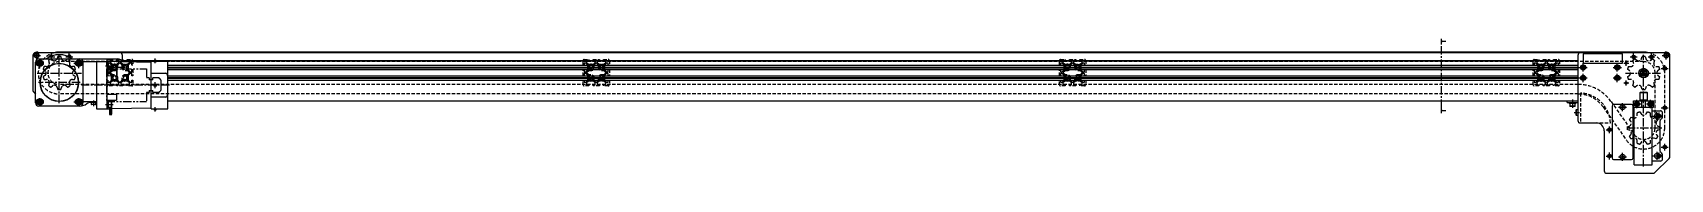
# Model space of a CAD drawing. Extents: x -3 to 4647, y -8 to 2018.
# Drawn here: x 851 to 3962, y 10 to 267 of the extents above; entities that cross this region are included whole.
import ezdxf

# ---------------------------------------------------------------- set-up
doc = ezdxf.new("R2010")
doc.units = 0
doc.header["$LTSCALE"] = 0.5
for name, pattern in [('CENTER', [50.8, 31.75, -6.35, 6.35, -6.35]), ('DASHED', [19.05, 12.7, -6.35]), ('PHANTOM', [63.5, 31.75, -6.35, 6.35, -6.35, 6.35, -6.35])]:
    doc.linetypes.add(name, pattern=pattern)
for name, color, linetype in [('MSM_CENTER', 1, 'CENTER'), ('MSM_CONTINUOUS', 7, 'CONTINUOUS'), ('MSM_DASHED', 4, 'DASHED'), ('MSM_IMAGINARY', 6, 'PHANTOM')]:
    doc.layers.add(name, color=color, linetype=linetype)

msp = doc.modelspace()

# ---------------------------------------------------------------- linework, layer by layer
at = {"layer": 'MSM_CENTER'}
for p, q in [((3527.4, 134.8), (3527.4, 256.8)), ((850.8, 234.5), (865.8, 234.5)), ((855.3, 220.1), (873.8, 220.1)), ((858.3, 227), (858.3, 242)), ((864.6, 210.8), (864.6, 229.3)), ((879.8, 232), (892.8, 232)), ((886.3, 225.5), (886.3, 238.5)), ((901.3, 143.8), (901.3, 243.3)), ((913.8, 232), (926.8, 232)), ((920.3, 225.5), (920.3, 238.5)), ((928.9, 220.1), (947.4, 220.1)), ((938.1, 210.8), (938.1, 229.3)), ((1011.3, 196.5), (1011.3, 227.5)), ((1080.8, 223.2), (1086.1, 223.2)), ((1083.4, 220.2), (1083.4, 228.7)), ((3796.3, 204), (3796.3, 220)), ((3861.3, 204), (3861.3, 220)), ((3873.4, 220.1), (3883.3, 220.1)), ((3878.3, 215.2), (3878.3, 225.1)), ((3885.8, 232), (3898.8, 232)), ((3892.3, 225.5), (3892.3, 238.5)), ((3911.3, 23.3), (3911.3, 235.8)), ((3919.8, 232), (3932.8, 232)), ((3926.3, 225.5), (3926.3, 238.5)), ((3946.8, 234.5), (3961.8, 234.5)), ((3954.3, 227), (3954.3, 242)), ((859.4, 201.3), (943.3, 201.3)), ((988.8, 215), (1003.9, 215)), ((1026.8, 212), (995.8, 212)), ((3788.3, 212), (3804.3, 212)), ((3788.3, 192), (3804.3, 192)), ((3796.3, 184), (3796.3, 200)), ((3853.3, 212), (3869.3, 212)), ((3853.3, 192), (3869.3, 192)), ((3861.3, 184), (3861.3, 200)), ((3876.8, 201.3), (3945.8, 201.3)), ((3878.3, 177.3), (3878.3, 187.2)), ((3944.8, 210), (3957.8, 210)), ((3951.3, 203.5), (3951.3, 216.5)), ((940.8, 183.3), (861.8, 183.3)), ((864.6, 137.3), (864.6, 155.8)), ((938.1, 137.3), (938.1, 155.8)), ((1110.6, 178.2), (943.3, 178.2)), ((1083.4, 172.7), (1083.4, 183.7)), ((3873.4, 182.3), (3883.3, 182.3)), ((855.3, 146.5), (873.8, 146.5)), ((928.9, 146.5), (947.4, 146.5)), ((966.3, 149.2), (966.3, 138)), ((988.8, 141.4), (1003.9, 141.4)), ((1083.4, 127.7), (1083.4, 136.2)), ((3776.3, 151), (3776.3, 134.4)), ((3779.3, 126.2), (3789.3, 126.2)), ((3863.6, 136.3), (3879, 136.3)), ((3871.3, 128.6), (3871.3, 144)), ((3890.6, 142.3), (3906.1, 142.3)), ((3898.3, 134.5), (3898.3, 150)), ((3916.6, 142.3), (3932.1, 142.3)), ((3924.3, 134.5), (3924.3, 150)), ((3936.3, 111.8), (3936.3, 126.8)), ((3940.8, 112.8), (3940.8, 125.8)), ((3944.8, 135), (3957.8, 135)), ((3951.3, 128.5), (3951.3, 141.5)), ((3846.3, 86.5), (3846.3, 99.5)), ((3945.8, 96.3), (3876.8, 96.3)), ((3928.8, 119.3), (3947.3, 119.3)), ((3839.8, 93), (3852.8, 93)), ((3951.3, 53.5), (3951.3, 66.5)), ((3839.8, 43), (3852.8, 43)), ((3846.3, 36.5), (3846.3, 49.5)), ((3863.6, 41.3), (3879, 41.3)), ((3871.3, 33.6), (3871.3, 49)), ((3928.8, 43.3), (3947.3, 43.3)), ((3936.3, 50.8), (3936.3, 35.8)), ((3940.8, 36.8), (3940.8, 49.8)), ((3944.8, 60), (3957.8, 60))]:
    msp.add_line(p, q, dxfattribs=at)
at = {"layer": 'MSM_CONTINUOUS'}
for p, q in [((3527.4, 256.8), (3527.4, 266.8)), ((3527.4, 261.8), (3529.9, 262.5)), ((3527.4, 261.8), (3535.4, 261.8)), ((3529.9, 261.1), (3527.4, 261.8)), ((851.3, 235), (851.3, 168.1)), ((3956.3, 240), (856.3, 240)), ((856.3, 144.3), (856.3, 222.3)), ((858.3, 236.2), (856.8, 235.4)), ((856.8, 235.4), (856.8, 233.6)), ((856.8, 233.6), (858.3, 232.8)), ((859.8, 235.4), (858.3, 236.2)), ((858.3, 232.8), (859.8, 233.6)), ((859.8, 233.6), (859.8, 235.4)), ((863.4, 223), (861.7, 221.2)), ((862.5, 218), (861.7, 221.2)), ((863.8, 222.9), (861.8, 220.8)), ((862.3, 228.3), (1011.3, 228.3)), ((865.8, 217.2), (862.5, 218)), ((863.4, 223), (866.6, 222.1)), ((867.4, 219.3), (865.3, 217.3)), ((867.5, 218.9), (865.8, 217.2)), ((866.6, 222.1), (867.5, 218.9)), ((886.3, 233.7), (885.2, 233.1)), ((886.6, 233.6), (886.3, 233.7)), ((3911.3, 241.3), (901.3, 241.3)), ((920.3, 233.7), (918.8, 232.9)), ((918.8, 232.9), (918.8, 232.5)), ((921.8, 232.9), (920.3, 233.7)), ((921.7, 231), (921.8, 231.1)), ((921.8, 231.1), (921.8, 232.9)), ((935.2, 218.9), (936.1, 222.1)), ((936.9, 217.2), (935.2, 218.9)), ((937.4, 217.3), (935.3, 219.3)), ((936.1, 222.1), (939.3, 223)), ((940.2, 218), (936.9, 217.2)), ((940.9, 220.8), (938.9, 222.9)), ((939.3, 223), (941, 221.2)), ((941, 221.2), (940.2, 218)), ((946.3, 223.2), (991.8, 223.2)), ((946.3, 222.3), (946.3, 144.3)), ((971.8, 223.2), (971.8, 133.2)), ((1075.6, 221.2), (991.8, 223.2)), ((991.8, 223.2), (991.8, 133.2)), ((993.4, 221.2), (991.8, 221.2)), ((993.4, 208.7), (993.4, 221.2)), ((994.9, 221.1), (993.4, 221.1)), ((994.9, 208.9), (994.9, 221.1)), ((1000.3, 220), (994.9, 220)), ((1000.9, 219.4), (1000.3, 220)), ((1000.3, 210), (1000.3, 220)), ((1000.9, 210.6), (1000.9, 219.4)), ((1021.3, 224.9), (1021.3, 235)), ((1021.3, 225.5), (1082.5, 225.5)), ((1022, 224.3), (1081.2, 224.3)), ((1107.6, 223.2), (1075.6, 223.2)), ((1075.6, 133.2), (1075.6, 223.2)), ((1084.4, 225.5), (3786.3, 225.5)), ((1085.7, 224.3), (3786.3, 224.3)), ((1107.6, 133.2), (1107.6, 223.2)), ((3786.3, 235), (3786.3, 111)), ((3871.3, 238), (3796.3, 238)), ((3796.3, 238), (3796.3, 220)), ((3796.3, 220), (3871.3, 220)), ((3871.3, 220), (3871.3, 238)), ((3892.3, 233.7), (3890.8, 232.9)), ((3890.8, 232.9), (3890.8, 231.1)), ((3890.8, 231.1), (3892.3, 230.3)), ((3893.8, 232.9), (3892.3, 233.7)), ((3892.3, 230.3), (3893.8, 231.1)), ((3893.8, 231.1), (3893.8, 232.9)), ((3926.3, 233.7), (3924.8, 232.9)), ((3924.8, 232.9), (3924.8, 231.1)), ((3924.8, 231.1), (3926.3, 230.3)), ((3927.8, 232.9), (3926.3, 233.7)), ((3926.3, 230.3), (3927.8, 231.1)), ((3927.8, 231.1), (3927.8, 232.9)), ((3954.3, 236.2), (3952.8, 235.4)), ((3952.8, 235.4), (3952.8, 233.6)), ((3952.8, 233.6), (3954.3, 232.8)), ((3955.8, 235.4), (3954.3, 236.2)), ((3954.3, 232.8), (3955.8, 233.6)), ((3955.8, 233.6), (3955.8, 235.4)), ((3961.3, 42.1), (3961.3, 235)), ((991.8, 208.7), (993.4, 208.7)), ((1009.9, 206.9), (991.8, 206.9)), ((991.8, 196.8), (1009.9, 196.2)), ((993.4, 208.9), (994.9, 208.9)), ((994.9, 210), (1000.3, 210)), ((1000.3, 210), (1000.9, 210.6)), ((1009.9, 206.9), (1009.9, 196.2)), ((1075.6, 201.1), (1103.6, 201.1)), ((1107.6, 216), (3786.3, 216)), ((1107.6, 212.5), (3786.3, 212.5)), ((1107.6, 212), (3786.3, 212)), ((1107.6, 211.5), (3786.3, 211.5)), ((1107.6, 208), (3786.3, 208)), ((1107.6, 196), (3786.3, 196)), ((1107.6, 192.5), (3786.3, 192.5)), ((1107.6, 192), (3786.3, 192)), ((1107.6, 191.5), (3786.3, 191.5)), ((1107.6, 188), (3786.3, 188)), ((3796.3, 214.9), (3793.8, 213.4)), ((3793.8, 213.4), (3793.8, 210.6)), ((3793.8, 210.6), (3796.3, 209.1)), ((3796.3, 194.9), (3793.8, 193.4)), ((3793.8, 193.4), (3793.8, 190.6)), ((3793.8, 190.6), (3796.3, 189.1)), ((3798.8, 213.4), (3796.3, 214.9)), ((3796.3, 209.1), (3798.8, 210.6)), ((3798.8, 193.4), (3796.3, 194.9)), ((3796.3, 189.1), (3798.8, 190.6)), ((3798.8, 210.6), (3798.8, 213.4)), ((3798.8, 190.6), (3798.8, 193.4)), ((3861.3, 214.9), (3858.8, 213.4)), ((3858.8, 213.4), (3858.8, 210.6)), ((3858.8, 210.6), (3861.3, 209.1)), ((3861.3, 194.9), (3858.8, 193.4)), ((3858.8, 193.4), (3858.8, 190.6)), ((3858.8, 190.6), (3861.3, 189.1)), ((3863.8, 213.4), (3861.3, 214.9)), ((3861.3, 209.1), (3863.8, 210.6)), ((3863.8, 193.4), (3861.3, 194.9)), ((3861.3, 189.1), (3863.8, 190.6)), ((3863.8, 210.6), (3863.8, 213.4)), ((3863.8, 190.6), (3863.8, 193.4)), ((3911.3, 204.8), (3908.3, 203)), ((3908.3, 203), (3908.3, 199.6)), ((3908.3, 199.6), (3911.3, 197.8)), ((3914.3, 203), (3911.3, 204.8)), ((3911.3, 197.8), (3914.3, 199.6)), ((3914.3, 199.6), (3914.3, 203)), ((3951.3, 211.7), (3949.8, 210.9)), ((3949.8, 210.9), (3949.8, 209.1)), ((3949.8, 209.1), (3951.3, 208.3)), ((3952.8, 210.9), (3951.3, 211.7)), ((3951.3, 208.3), (3952.8, 209.1)), ((3952.8, 209.1), (3952.8, 210.9)), ((852.8, 164.5), (856.3, 161)), ((1009.9, 160.2), (991.8, 159.6)), ((1009.9, 160.2), (1009.9, 149.5)), ((3904.8, 164.3), (3903.8, 163.3)), ((3903.8, 163.3), (3903.8, 149.3)), ((3918.8, 163.3), (3903.8, 163.3)), ((3917.8, 164.3), (3904.8, 164.3)), ((3918.8, 163.3), (3917.8, 164.3)), ((3918.8, 149.3), (3918.8, 163.3)), ((861.7, 145.4), (862.5, 148.6)), ((863.4, 143.6), (861.7, 145.4)), ((863.8, 143.7), (861.8, 145.8)), ((940.3, 138.3), (862.3, 138.3)), ((862.5, 148.6), (865.8, 149.4)), ((866.6, 144.5), (863.4, 143.6)), ((867.4, 147.3), (865.3, 149.3)), ((865.8, 149.4), (867.5, 147.7)), ((867.5, 147.7), (866.6, 144.5)), ((936.9, 149.4), (935.2, 147.7)), ((936.1, 144.5), (935.2, 147.7)), ((937.4, 149.3), (935.3, 147.3)), ((939.3, 143.6), (936.1, 144.5)), ((936.9, 149.4), (940.2, 148.6)), ((940.9, 145.8), (938.9, 143.7)), ((941, 145.4), (939.3, 143.6)), ((940.2, 148.6), (941, 145.4)), ((971.8, 146.2), (946.3, 146.2)), ((958.3, 146.2), (957.2, 145.3)), ((958, 146), (971.8, 146)), ((962.1, 146), (962.1, 141.5)), ((962.1, 141.5), (962.6, 141)), ((970.6, 141.5), (962.1, 141.5)), ((970.1, 141), (962.6, 141)), ((970.1, 141), (970.6, 141.5)), ((970.6, 141.5), (970.6, 146)), ((971.8, 133.2), (991.8, 133.2)), ((991.8, 149.5), (1009.9, 149.5)), ((993.4, 147.7), (991.8, 147.7)), ((991.8, 135.2), (993.4, 135.2)), ((991.8, 133.2), (996.9, 133.3)), ((993.4, 135.2), (993.4, 147.7)), ((994.9, 147.5), (993.4, 147.5)), ((994.9, 146), (993.4, 145.8)), ((993.4, 145.3), (994.9, 145.5)), ((993.4, 135.3), (994.9, 135.3)), ((994.9, 135.3), (994.9, 147.5)), ((1000.3, 146.4), (994.9, 146.4)), ((994.9, 136.4), (1000.3, 136.4)), ((996.9, 136.4), (996.9, 122.6)), ((998.8, 123.4), (998.8, 136.4)), ((1000.3, 136.4), (1000.3, 146.4)), ((1000.9, 145.8), (1000.3, 146.4)), ((1000.3, 136.4), (1000.9, 137)), ((1000.8, 122.6), (1000.8, 136.9)), ((1000.8, 133.4), (1075.6, 135.2)), ((1000.9, 137), (1000.9, 145.8)), ((1103.6, 155.3), (1075.6, 155.3)), ((1075.6, 133.2), (1107.6, 133.2)), ((1107.6, 148), (3786.3, 148)), ((3527.4, 124.8), (3527.4, 134.8)), ((3527.4, 129.8), (3529.9, 130.4)), ((3527.4, 129.8), (3535.4, 129.8)), ((3529.9, 129.1), (3527.4, 129.8)), ((3766.3, 145), (3766.3, 148)), ((3766.3, 145), (3786.3, 145)), ((3770.1, 145), (3770.1, 143.4)), ((3782.6, 143.4), (3770.1, 143.4)), ((3771.3, 143.4), (3771.3, 138)), ((3771.3, 138), (3771.9, 137.4)), ((3781.3, 138), (3771.3, 138)), ((3780.7, 137.4), (3771.9, 137.4)), ((3780.7, 137.4), (3781.3, 138)), ((3781.3, 138), (3781.3, 143.4)), ((3782.9, 131.2), (3782.3, 130.6)), ((3782.3, 130.6), (3782.3, 121.8)), ((3782.6, 143.4), (3782.6, 145)), ((3786.3, 131.2), (3782.9, 131.2)), ((3782.9, 131.2), (3782.9, 121.2)), ((3851.3, 138.3), (3851.3, 39.3)), ((3888.3, 141.3), (3854.3, 141.3)), ((3869.2, 135.7), (3869.2, 136.9)), ((3869.2, 136.9), (3869.8, 136.9)), ((3869.8, 135.7), (3869.2, 135.7)), ((3870.7, 138.4), (3872, 138.4)), ((3870.7, 137.9), (3870.7, 138.4)), ((3870.7, 134.2), (3870.7, 134.7)), ((3872, 134.2), (3870.7, 134.2)), ((3872, 138.4), (3872, 137.9)), ((3872, 134.7), (3872, 134.2)), ((3872.9, 136.9), (3873.5, 136.9)), ((3873.5, 135.7), (3872.9, 135.7)), ((3873.5, 136.9), (3873.5, 135.7)), ((3891.3, 39.3), (3891.3, 138.3)), ((3892.3, 148.3), (3930.3, 148.3)), ((3892.3, 136.3), (3892.3, 148.3)), ((3892.3, 136.3), (3930.3, 136.3)), ((3893.3, 26.3), (3893.3, 136.3)), ((3898.3, 144.6), (3896.3, 143.5)), ((3896.3, 143.5), (3896.3, 141.1)), ((3896.3, 141.1), (3898.3, 140)), ((3900.3, 143.5), (3898.3, 144.6)), ((3898.3, 140), (3900.3, 141.1)), ((3900.3, 141.1), (3900.3, 143.5)), ((3918.8, 149.3), (3903.8, 149.3)), ((3905.6, 149.3), (3905.6, 148.3)), ((3907.6, 136.3), (3907.6, 148.3)), ((3915.1, 136.3), (3915.1, 148.3)), ((3917.1, 148.3), (3917.1, 149.3)), ((3924.3, 144.6), (3922.3, 143.5)), ((3922.3, 143.5), (3922.3, 141.1)), ((3922.3, 141.1), (3924.3, 140)), ((3926.3, 143.5), (3924.3, 144.6)), ((3924.3, 140), (3926.3, 141.1)), ((3926.3, 141.1), (3926.3, 143.5)), ((3927.3, 26.3), (3927.3, 136.3)), ((3927.3, 129.3), (3943.3, 129.3)), ((3930.3, 136.3), (3930.3, 148.3)), ((3947.3, 117.4), (3947.3, 125.3)), ((3951.3, 136.7), (3949.8, 135.9)), ((3949.8, 135.9), (3949.8, 134.1)), ((3949.8, 134.1), (3951.3, 133.3)), ((3952.8, 135.9), (3951.3, 136.7)), ((3951.3, 133.3), (3952.8, 134.1)), ((3952.8, 134.1), (3952.8, 135.9)), ((998.8, 122.7), (998.8, 123.2)), ((3782.3, 121.8), (3782.9, 121.2)), ((3782.9, 121.2), (3786.3, 121.2)), ((3788.3, 107), (3788.3, 106.2)), ((3788.3, 106.2), (3789.9, 106.2)), ((3791.3, 106), (3821.3, 106)), ((3846.3, 94.7), (3844.8, 93.9)), ((3844.8, 93.9), (3844.8, 92.1)), ((3847.8, 93.9), (3846.3, 94.7)), ((3847.8, 92.1), (3847.8, 93.9)), ((3940.8, 121), (3939.3, 120.2)), ((3939.3, 120.2), (3939.3, 118.4)), ((3939.3, 118.4), (3940.8, 117.6)), ((3942.3, 120.2), (3940.8, 121)), ((3940.8, 117.6), (3942.3, 118.4)), ((3942.3, 118.4), (3942.3, 120.2)), ((3942.3, 109.3), (3942.3, 53.3)), ((3836.3, 91), (3836.3, 15)), ((3844.8, 92.1), (3846.3, 91.3)), ((3846.3, 91.3), (3847.8, 92.1)), ((3846.3, 44.7), (3844.8, 43.9)), ((3844.8, 43.9), (3844.8, 42.1)), ((3844.8, 42.1), (3846.3, 41.3)), ((3847.8, 43.9), (3846.3, 44.7)), ((3846.3, 41.3), (3847.8, 42.1)), ((3847.8, 42.1), (3847.8, 43.9)), ((3854.3, 36.3), (3888.3, 36.3)), ((3869.2, 40.7), (3869.2, 41.9)), ((3869.2, 41.9), (3869.8, 41.9)), ((3869.8, 40.7), (3869.2, 40.7)), ((3870.7, 43.4), (3872, 43.4)), ((3870.7, 42.9), (3870.7, 43.4)), ((3870.7, 39.2), (3870.7, 39.7)), ((3872, 39.2), (3870.7, 39.2)), ((3872, 43.4), (3872, 42.9)), ((3872, 39.7), (3872, 39.2)), ((3872.9, 41.9), (3873.5, 41.9)), ((3873.5, 40.7), (3872.9, 40.7)), ((3873.5, 41.9), (3873.5, 40.7)), ((3943.3, 33.3), (3927.3, 33.3)), ((3932.8, 11.5), (3959.9, 38.5)), ((3940.8, 45), (3939.3, 44.2)), ((3939.3, 44.2), (3939.3, 42.4)), ((3939.3, 42.4), (3940.8, 41.6)), ((3942.3, 44.2), (3940.8, 45)), ((3940.8, 41.6), (3942.3, 42.4)), ((3942.3, 42.4), (3942.3, 44.2)), ((3947.3, 37.3), (3947.3, 45.2)), ((3951.3, 61.7), (3949.8, 60.9)), ((3949.8, 60.9), (3949.8, 59.1)), ((3949.8, 59.1), (3951.3, 58.3)), ((3952.8, 60.9), (3951.3, 61.7)), ((3951.3, 58.3), (3952.8, 59.1)), ((3952.8, 59.1), (3952.8, 60.9)), ((3841.3, 10), (3929.3, 10)), ((3893.3, 26.3), (3927.3, 26.3))]:
    msp.add_line(p, q, dxfattribs=at)
for centre, radius in [((858.3, 234.5), 4.5), ((858.3, 234.5), 4.07), ((858.3, 234.5), 1.5), ((864.6, 220.1), 6.25), ((864.6, 220.1), 5), ((864.6, 220.1), 4.5), ((864.6, 220.1), 2.5), ((901.3, 183.3), 36.5), ((901.3, 183.3), 36), ((938.1, 220.1), 6.25), ((938.1, 220.1), 5), ((938.1, 220.1), 4.5), ((938.1, 220.1), 2.5), ((3878.3, 220.1), 1.95), ((3878.3, 220.1), 1.55), ((3878.3, 220.1), 1.2), ((3892.3, 232), 3.5), ((3892.3, 232), 3.1), ((3892.3, 232), 1.5), ((3926.3, 232), 3.5), ((3926.3, 232), 3.1), ((3926.3, 232), 1.5), ((3954.3, 234.5), 4.5), ((3954.3, 234.5), 4.07), ((3954.3, 234.5), 1.5), ((3796.3, 212), 5), ((3796.3, 192), 5), ((3796.3, 212), 4.4), ((3796.3, 192), 4.4), ((3796.3, 212), 2.5), ((3796.3, 192), 2.5), ((3861.3, 212), 5), ((3861.3, 192), 5), ((3861.3, 212), 4.4), ((3861.3, 192), 4.4), ((3861.3, 212), 2.5), ((3861.3, 192), 2.5), ((3911.3, 201.3), 9), ((3911.3, 201.3), 6.5), ((3911.3, 201.3), 5.7), ((3911.3, 201.3), 3), ((3951.3, 210), 3.5), ((3951.3, 210), 3.1), ((3951.3, 210), 1.5), ((1083.4, 178.2), 2.5), ((3878.3, 182.3), 1.95), ((3878.3, 182.3), 1.55), ((3878.3, 182.3), 1.2), ((864.6, 146.5), 6.25), ((864.6, 146.5), 5), ((864.6, 146.5), 4.5), ((864.6, 146.5), 2.5), ((938.1, 146.5), 6.25), ((938.1, 146.5), 5), ((938.1, 146.5), 4.5), ((938.1, 146.5), 2.5), ((3871.3, 136.3), 4.7), ((3898.3, 142.3), 4.75), ((3898.3, 142.3), 4.25), ((3898.3, 142.3), 3.75), ((3898.3, 142.3), 2), ((3924.3, 142.3), 4.75), ((3924.3, 142.3), 4.25), ((3924.3, 142.3), 3.75), ((3924.3, 142.3), 2), ((3951.3, 135), 3.5), ((3951.3, 135), 3.1), ((3951.3, 135), 1.5), ((3846.3, 93), 3.5), ((3846.3, 93), 3.1), ((3846.3, 93), 1.5), ((3940.8, 119.3), 3.5), ((3940.8, 119.3), 3.1), ((3940.8, 119.3), 1.5), ((3951.3, 60), 3.5), ((3951.3, 60), 3.1), ((3846.3, 43), 3.5), ((3846.3, 43), 3.1), ((3846.3, 43), 1.5), ((3871.3, 41.3), 4.7), ((3940.8, 43.3), 3.5), ((3940.8, 43.3), 3.1), ((3940.8, 43.3), 1.5), ((3951.3, 60), 1.5)]:
    msp.add_circle(centre, radius, dxfattribs=at)
for centre, radius, start, end in [((856.3, 235), 5, 90, 180), ((858.3, 234.5), 6.5, 57.7958, 129.3076), ((862.3, 222.3), 6, 90, 180), ((901.3, 194.3), 42, 54.0494, 125.9506), ((886.3, 232), 3.5, 43.4929, 180), ((886.3, 232), 3.1, 47.146, 176.247), ((886.3, 232), 1.5, 93.2362, 130.1568), ((901.3, 201.3), 40, 90, 104.6748), ((920.3, 232), 3.5, 327.3211, 159.1846), ((920.3, 232), 3.1, 327.134, 159.3717), ((920.3, 232), 1.5, 323.9196, 162.5862), ((940.3, 222.3), 6, 0, 90), ((1011.3, 212), 12.5, 57.7841, 119.4816), ((1011.3, 212), 12.2, 60.2312, 117.0344), ((1011.3, 212), 16.3, 39.8091, 90), ((1016.3, 235), 5, 0, 90), ((1083.4, 223.2), 2.5, 0, 180), ((3791.3, 235), 5, 90, 180), ((3911.3, 201.3), 40, 75.3252, 90), ((3954.3, 234.5), 6.5, 50.6924, 122.2042), ((3956.3, 235), 5, 0, 90), ((875.5, 209.1), 1.5, 226.1774, 245.5851), ((875.5, 209.1), 1.5, 24.4149, 43.8226), ((927.2, 209.1), 1.5, 136.1774, 155.5851), ((927.2, 209.1), 1.5, 294.4149, 313.8226), ((1101.7, 196.2), 5.24, 10.5971, 68.5918), ((1075.8, 190.3), 31.9, 359.3688, 12.5625), ((856.3, 168.1), 5, 180, 225), ((875.5, 157.5), 1.5, 114.4149, 133.8226), ((875.5, 157.5), 1.5, 316.1774, 335.5851), ((927.2, 157.5), 1.5, 204.4149, 223.8226), ((927.2, 157.5), 1.5, 46.1774, 65.5851), ((1101.7, 160.2), 5.24, 291.4082, 349.4029), ((1075.8, 166.1), 31.9, 347.4375, 0.6312), ((862.3, 144.3), 6, 180, 270), ((940.3, 144.3), 6, 270, 0), ((937.9, 168.3), 30, 278.2478, 310), ((1083.4, 133.2), 2.5, 180, 0), ((3854.3, 138.3), 3, 90, 180), ((3869.8, 137.9), 0.94, 270, 360), ((3869.8, 134.7), 0.971, 1.8047, 88.1953), ((3872.9, 137.9), 0.94, 180, 270), ((3872.9, 134.7), 0.971, 91.8047, 178.1953), ((3888.3, 138.3), 3, 0, 90), ((3943.3, 125.3), 4, 0, 90), ((997.6, 122.5), 1.11, 92.6293, 128.4432), ((997.1, 123.3), 0.162, 133.7108, 226.2892), ((997.6, 124), 1.11, 231.5568, 267.3707), ((997.6, 121.8), 1.11, 92.6293, 128.4432), ((997.1, 122.6), 0.162, 133.7108, 226.2892), ((997.6, 123.3), 1.11, 231.5568, 267.3707), ((997.9, 121), 2.61, 83.1344, 96.8656), ((997.9, 124.8), 2.61, 263.1344, 276.8656), ((998.2, 122.5), 1.11, 51.5568, 87.3707), ((998.2, 124), 1.11, 272.6293, 308.4432), ((998.2, 121.8), 1.11, 51.5568, 87.3707), ((998.2, 123.3), 1.11, 272.6293, 308.4432), ((999.5, 122.5), 1.11, 92.6293, 128.4432), ((999.5, 124), 1.11, 231.5568, 267.3707), ((999.5, 121.8), 1.11, 92.6293, 128.4432), ((999.5, 123.3), 1.11, 231.5568, 267.3707), ((999.8, 121), 2.61, 83.1344, 96.8656), ((999.8, 124.8), 2.61, 263.1344, 276.8656), ((1000.1, 122.5), 1.11, 51.5568, 87.3707), ((1000.1, 124), 1.11, 272.6293, 308.4432), ((1000.1, 121.8), 1.11, 51.5568, 87.3707), ((1000.1, 123.3), 1.11, 272.6293, 308.4432), ((1000.6, 123.3), 0.162, 313.6084, 46.3916), ((1000.6, 122.6), 0.162, 313.7108, 46.2892), ((3791.3, 111), 5, 180, 270), ((3821.3, 91), 15, 0, 90), ((3936.3, 119.3), 4.5, 45.7708, 314.2292), ((3947.3, 109.3), 5, 116.3878, 180), ((3943.3, 117.4), 4, 296.3878, 0), ((3854.3, 39.3), 3, 180, 270), ((3869.8, 42.9), 0.94, 270, 360), ((3869.8, 39.7), 0.971, 1.8047, 88.1953), ((3872.9, 42.9), 0.94, 180, 270), ((3872.9, 39.7), 0.971, 91.8047, 178.1953), ((3888.3, 39.3), 3, 270, 0), ((3936.3, 43.3), 4.5, 45.7708, 314.2292), ((3947.3, 53.3), 5, 180, 243.6122), ((3943.3, 37.3), 4, 270, 0), ((3943.3, 45.2), 4, 0, 63.6122), ((3956.3, 42.1), 5, 315, 0), ((3841.3, 15), 5, 180, 270), ((3929.3, 15), 5, 270, 315)]:
    msp.add_arc(centre, radius, start, end, dxfattribs=at)
at = {"layer": 'MSM_DASHED'}
for p, q in [((880.8, 225.2), (882.1, 221.3)), ((882.3, 220.2), (882.1, 221.3)), ((888.3, 225.8), (885, 228.2)), ((888.3, 225.8), (889.3, 225.2)), ((897.1, 227.8), (897.5, 228.8)), ((898.7, 232.7), (897.5, 228.8)), ((3911.3, 223), (901.3, 223)), ((905.2, 228.8), (904, 232.7)), ((905.2, 228.8), (905.6, 227.8)), ((913.5, 225.2), (914.4, 225.8)), ((917.7, 228.2), (914.4, 225.8)), ((920.6, 221.3), (920.4, 220.2)), ((920.6, 221.3), (921.9, 225.2)), ((991.3, 216), (991.3, 225)), ((993.3, 227), (1002.3, 227)), ((996.7, 220.3), (993.3, 220.3)), ((993.3, 220.3), (993.3, 216)), ((1000.3, 216.6), (996.7, 220.3)), ((1002.3, 225), (998.1, 225)), ((998.1, 225), (998.1, 221.7)), ((998.1, 221.7), (1001.8, 218)), ((1001.8, 218), (1005.7, 218)), ((1002.3, 227), (1002.3, 225)), ((1005.9, 217.9), (1006.3, 217.7)), ((1006.3, 217.7), (1006.8, 217.9)), ((1007.3, 217.9), (1007.6, 217.8)), ((1007.6, 217.8), (1008.8, 218)), ((1008.8, 218), (1010.9, 218)), ((1010.3, 225), (1010.3, 227)), ((1010.3, 227), (1022.3, 227)), ((1014.6, 225), (1010.3, 225)), ((1010.9, 218), (1014.6, 221.7)), ((1012.6, 216.9), (1015.6, 219.9)), ((1014.6, 221.7), (1014.6, 225)), ((1017.1, 219.9), (1020.1, 216.9)), ((1022.3, 225), (1018.1, 225)), ((1018.1, 225), (1018.1, 221.7)), ((1018.1, 221.7), (1021.8, 218)), ((1021.8, 218), (1025.7, 218)), ((1022.3, 227), (1022.3, 225)), ((1025.9, 217.9), (1026.3, 217.7)), ((1026.3, 217.7), (1026.8, 217.9)), ((1027.3, 217.9), (1027.6, 217.8)), ((1027.6, 217.8), (1028.8, 218)), ((1028.8, 218), (1030.9, 218)), ((1030.3, 225), (1030.3, 227)), ((1030.3, 227), (1039.3, 227)), ((1034.6, 225), (1030.3, 225)), ((1030.9, 218), (1034.6, 221.7)), ((1036, 220.3), (1032.3, 216.6)), ((1034.6, 221.7), (1034.6, 225)), ((1039.3, 220.3), (1036, 220.3)), ((1039.3, 216), (1039.3, 220.3)), ((1041.3, 225), (1041.3, 216)), ((1896.3, 216), (1896.3, 225)), ((1898.3, 227), (1907.3, 227)), ((1901.7, 220.3), (1898.3, 220.3)), ((1898.3, 220.3), (1898.3, 216)), ((1905.3, 216.6), (1901.7, 220.3)), ((1907.3, 225), (1903.1, 225)), ((1903.1, 225), (1903.1, 221.7)), ((1903.1, 221.7), (1906.8, 218)), ((1906.8, 218), (1910.7, 218)), ((1907.3, 227), (1907.3, 225)), ((1910.9, 217.9), (1911.3, 217.7)), ((1911.3, 217.7), (1911.8, 217.9)), ((1912.3, 217.9), (1912.6, 217.8)), ((1912.6, 217.8), (1913.8, 218)), ((1913.8, 218), (1915.9, 218)), ((1915.3, 225), (1915.3, 227)), ((1915.3, 227), (1927.3, 227)), ((1919.6, 225), (1915.3, 225)), ((1915.9, 218), (1919.6, 221.7)), ((1917.6, 216.9), (1920.6, 219.9)), ((1919.6, 221.7), (1919.6, 225)), ((1922.1, 219.9), (1925.1, 216.9)), ((1927.3, 225), (1923.1, 225)), ((1923.1, 225), (1923.1, 221.7)), ((1923.1, 221.7), (1926.8, 218)), ((1926.8, 218), (1930.7, 218)), ((1927.3, 227), (1927.3, 225)), ((1930.9, 217.9), (1931.3, 217.7)), ((1931.3, 217.7), (1931.8, 217.9)), ((1932.3, 217.9), (1932.6, 217.8)), ((1932.6, 217.8), (1933.8, 218)), ((1933.8, 218), (1935.9, 218)), ((1935.3, 225), (1935.3, 227)), ((1935.3, 227), (1944.3, 227)), ((1939.6, 225), (1935.3, 225)), ((1935.9, 218), (1939.6, 221.7)), ((1941, 220.3), (1937.3, 216.6)), ((1939.6, 221.7), (1939.6, 225)), ((1944.3, 220.3), (1941, 220.3)), ((1944.3, 216), (1944.3, 220.3)), ((1946.3, 225), (1946.3, 216)), ((2801.3, 216), (2801.3, 225)), ((2803.3, 227), (2812.3, 227)), ((2806.7, 220.3), (2803.3, 220.3)), ((2803.3, 220.3), (2803.3, 216)), ((2810.3, 216.6), (2806.7, 220.3)), ((2812.3, 225), (2808.1, 225)), ((2808.1, 225), (2808.1, 221.7)), ((2808.1, 221.7), (2811.8, 218)), ((2811.8, 218), (2815.7, 218)), ((2812.3, 227), (2812.3, 225)), ((2815.9, 217.9), (2816.3, 217.7)), ((2816.3, 217.7), (2816.8, 217.9)), ((2817.3, 217.9), (2817.6, 217.8)), ((2817.6, 217.8), (2818.8, 218)), ((2818.8, 218), (2820.9, 218)), ((2820.3, 225), (2820.3, 227)), ((2820.3, 227), (2832.3, 227)), ((2824.6, 225), (2820.3, 225)), ((2820.9, 218), (2824.6, 221.7)), ((2822.6, 216.9), (2825.6, 219.9)), ((2824.6, 221.7), (2824.6, 225)), ((2827.1, 219.9), (2830.1, 216.9)), ((2832.3, 225), (2828.1, 225)), ((2828.1, 225), (2828.1, 221.7)), ((2828.1, 221.7), (2831.8, 218)), ((2831.8, 218), (2835.7, 218)), ((2832.3, 227), (2832.3, 225)), ((2835.9, 217.9), (2836.3, 217.7)), ((2836.3, 217.7), (2836.8, 217.9)), ((2837.3, 217.9), (2837.6, 217.8)), ((2837.6, 217.8), (2838.8, 218)), ((2838.8, 218), (2840.9, 218)), ((2840.3, 225), (2840.3, 227)), ((2840.3, 227), (2849.3, 227)), ((2844.6, 225), (2840.3, 225)), ((2840.9, 218), (2844.6, 221.7)), ((2846, 220.3), (2842.3, 216.6)), ((2844.6, 221.7), (2844.6, 225)), ((2849.3, 220.3), (2846, 220.3)), ((2849.3, 216), (2849.3, 220.3)), ((2851.3, 225), (2851.3, 216)), ((3701.3, 216), (3701.3, 225)), ((3703.3, 227), (3712.3, 227)), ((3706.7, 220.3), (3703.3, 220.3)), ((3703.3, 220.3), (3703.3, 216)), ((3710.3, 216.6), (3706.7, 220.3)), ((3712.3, 225), (3708.1, 225)), ((3708.1, 225), (3708.1, 221.7)), ((3708.1, 221.7), (3711.8, 218)), ((3711.8, 218), (3715.7, 218)), ((3712.3, 227), (3712.3, 225)), ((3715.9, 217.9), (3716.3, 217.7)), ((3716.3, 217.7), (3716.8, 217.9)), ((3717.3, 217.9), (3717.6, 217.8)), ((3717.6, 217.8), (3718.8, 218)), ((3718.8, 218), (3720.9, 218)), ((3720.3, 225), (3720.3, 227)), ((3720.3, 227), (3732.3, 227)), ((3724.6, 225), (3720.3, 225)), ((3720.9, 218), (3724.6, 221.7)), ((3722.6, 216.9), (3725.6, 219.9)), ((3724.6, 221.7), (3724.6, 225)), ((3727.1, 219.9), (3730.1, 216.9)), ((3732.3, 225), (3728.1, 225)), ((3728.1, 225), (3728.1, 221.7)), ((3728.1, 221.7), (3731.8, 218)), ((3731.8, 218), (3735.7, 218)), ((3732.3, 227), (3732.3, 225)), ((3735.9, 217.9), (3736.3, 217.7)), ((3736.3, 217.7), (3736.8, 217.9)), ((3737.3, 217.9), (3737.6, 217.8)), ((3737.6, 217.8), (3738.8, 218)), ((3738.8, 218), (3740.9, 218)), ((3740.3, 225), (3740.3, 227)), ((3740.3, 227), (3749.3, 227)), ((3744.6, 225), (3740.3, 225)), ((3740.9, 218), (3744.6, 221.7)), ((3746, 220.3), (3742.3, 216.6)), ((3744.6, 221.7), (3744.6, 225)), ((3749.3, 220.3), (3746, 220.3)), ((3749.3, 216), (3749.3, 220.3)), ((3751.3, 225), (3751.3, 216)), ((3892.1, 221.3), (3890.8, 225.2)), ((3895, 228.2), (3898.3, 225.8)), ((3907.5, 228.8), (3908.7, 232.7)), ((3914, 232.7), (3915.2, 228.8)), ((3924.4, 225.8), (3927.7, 228.2)), ((3931.9, 225.2), (3930.6, 221.3)), ((870.7, 208.5), (874, 206.1)), ((874, 196.5), (870.7, 194.1)), ((876.4, 213.5), (872.3, 213.5)), ((872.3, 189.1), (876.4, 189.1)), ((874.8, 205.4), (874, 206.1)), ((874, 196.5), (874.9, 197.2)), ((876.4, 213.5), (877.5, 213.6)), ((877.5, 189), (876.4, 189.1)), ((925.2, 213.6), (926.3, 213.5)), ((926.3, 189.1), (925.2, 189)), ((930.4, 213.5), (926.3, 213.5)), ((926.3, 189.1), (930.4, 189.1)), ((928.7, 206.1), (927.8, 205.4)), ((927.9, 197.2), (928.7, 196.5)), ((928.7, 206.1), (932, 208.5)), ((932, 194.1), (928.7, 196.5)), ((993.3, 216), (991.3, 216)), ((991.3, 196), (991.3, 208)), ((991.3, 208), (993.3, 208)), ((993.3, 196), (991.3, 196)), ((991.3, 179), (991.3, 188)), ((991.3, 188), (993.3, 188)), ((993.3, 208), (993.3, 203.8)), ((993.3, 203.8), (996.7, 203.8)), ((996.7, 200.3), (993.3, 200.3)), ((993.3, 200.3), (993.3, 196)), ((993.3, 188), (993.3, 183.8)), ((996.7, 203.8), (1000.3, 207.4)), ((1000.3, 196.6), (996.7, 200.3)), ((996.7, 183.8), (1000.3, 187.4)), ((998.5, 202.7), (1001.5, 205.7)), ((1001.5, 198.3), (998.5, 201.3)), ((1000.3, 214.5), (1000.3, 216.6)), ((1000.6, 213.2), (1000.3, 214.5)), ((1000.3, 207.4), (1000.3, 211.3)), ((1000.3, 194.5), (1000.3, 196.6)), ((1000.6, 193.2), (1000.3, 194.5)), ((1000.3, 187.4), (1000.3, 191.3)), ((1000.4, 212.9), (1000.6, 213.2)), ((1000.6, 212), (1000.4, 212.4)), ((1000.4, 211.6), (1000.6, 212)), ((1000.4, 192.9), (1000.6, 193.2)), ((1000.6, 192), (1000.4, 192.4)), ((1000.4, 191.6), (1000.6, 192)), ((1002.1, 215.5), (1002.8, 216.2)), ((1003.1, 213.8), (1002.1, 214.8)), ((1002.1, 209.2), (1003.1, 210.2)), ((1002.8, 207.8), (1002.1, 208.5)), ((1002.1, 195.5), (1002.8, 196.2)), ((1003.1, 193.8), (1002.1, 194.8)), ((1002.1, 189.2), (1003.1, 190.2)), ((1002.8, 187.8), (1002.1, 188.5)), ((1002.2, 206), (1006.3, 206)), ((1006.3, 198), (1002.2, 198)), ((1003.5, 216.2), (1004.6, 215.2)), ((1004.6, 208.8), (1003.5, 207.8)), ((1003.5, 196.2), (1004.6, 195.2)), ((1004.6, 188.8), (1003.5, 187.8)), ((1008.1, 215.2), (1009.2, 216.2)), ((1009.2, 187.8), (1008.1, 188.8)), ((1010.6, 214.8), (1009.6, 213.8)), ((1009.6, 190.2), (1010.6, 189.2)), ((1009.9, 216.2), (1010.6, 215.5)), ((1010.6, 188.5), (1009.9, 187.8)), ((1012.3, 212), (1012.3, 216.2)), ((1012.3, 187.8), (1012.3, 192)), ((1015.6, 184.1), (1012.6, 187.1)), ((1020.1, 187.1), (1017.1, 184.1)), ((1020.3, 216.2), (1020.3, 212)), ((1020.3, 192), (1020.3, 187.8)), ((1022.1, 215.5), (1022.8, 216.2)), ((1023.1, 213.8), (1022.1, 214.8)), ((1022.1, 189.2), (1023.1, 190.2)), ((1022.8, 187.8), (1022.1, 188.5)), ((1023.5, 216.2), (1024.6, 215.2)), ((1024.6, 188.8), (1023.5, 187.8)), ((1026.3, 206), (1030.5, 206)), ((1030.5, 198), (1026.3, 198)), ((1028.1, 215.2), (1029.2, 216.2)), ((1029.2, 207.8), (1028.1, 208.8)), ((1028.1, 195.2), (1029.2, 196.2)), ((1029.2, 187.8), (1028.1, 188.8)), ((1030.6, 214.8), (1029.6, 213.8)), ((1029.6, 210.2), (1030.6, 209.2)), ((1030.6, 194.8), (1029.6, 193.8)), ((1029.6, 190.2), (1030.6, 189.2)), ((1029.9, 216.2), (1030.6, 215.5)), ((1030.6, 208.5), (1029.9, 207.8)), ((1029.9, 196.2), (1030.6, 195.5)), ((1030.6, 188.5), (1029.9, 187.8)), ((1031.2, 205.7), (1034.2, 202.7)), ((1034.2, 201.3), (1031.2, 198.3)), ((1032.3, 212.4), (1032, 212)), ((1032, 212), (1032.3, 211.6)), ((1032.3, 192.4), (1032, 192)), ((1032, 192), (1032.3, 191.6)), ((1032.3, 211.1), (1032.1, 210.8)), ((1032.1, 210.8), (1032.3, 209.5)), ((1032.3, 191.1), (1032.1, 190.8)), ((1032.1, 190.8), (1032.3, 189.5)), ((1032.3, 216.6), (1032.3, 212.7)), ((1032.3, 209.5), (1032.3, 207.4)), ((1032.3, 207.4), (1036, 203.8)), ((1036, 200.3), (1032.3, 196.6)), ((1032.3, 196.6), (1032.3, 192.7)), ((1032.3, 189.5), (1032.3, 187.4)), ((1032.3, 187.4), (1036, 183.8)), ((1036, 203.8), (1039.3, 203.8)), ((1039.3, 200.3), (1036, 200.3)), ((1041.3, 216), (1039.3, 216)), ((1039.3, 203.8), (1039.3, 208)), ((1039.3, 208), (1041.3, 208)), ((1039.3, 196), (1039.3, 200.3)), ((1041.3, 196), (1039.3, 196)), ((1039.3, 183.8), (1039.3, 188)), ((1039.3, 188), (1041.3, 188)), ((1041.3, 208), (1041.3, 196)), ((1041.3, 188), (1041.3, 179)), ((1898.3, 216), (1896.3, 216)), ((1896.3, 196), (1896.3, 208)), ((1896.3, 208), (1898.3, 208)), ((1898.3, 196), (1896.3, 196)), ((1896.3, 179), (1896.3, 188)), ((1896.3, 188), (1898.3, 188)), ((1898.3, 208), (1898.3, 203.8)), ((1898.3, 203.8), (1901.7, 203.8)), ((1901.7, 200.3), (1898.3, 200.3)), ((1898.3, 200.3), (1898.3, 196)), ((1898.3, 188), (1898.3, 183.8)), ((1901.7, 203.8), (1905.3, 207.4)), ((1905.3, 196.6), (1901.7, 200.3)), ((1901.7, 183.8), (1905.3, 187.4)), ((1903.5, 202.7), (1906.5, 205.7)), ((1906.5, 198.3), (1903.5, 201.3)), ((1905.3, 214.5), (1905.3, 216.6)), ((1905.6, 213.2), (1905.3, 214.5)), ((1905.3, 207.4), (1905.3, 211.3)), ((1905.3, 194.5), (1905.3, 196.6)), ((1905.6, 193.2), (1905.3, 194.5)), ((1905.3, 187.4), (1905.3, 191.3)), ((1905.4, 212.9), (1905.6, 213.2)), ((1905.6, 212), (1905.4, 212.4)), ((1905.4, 211.6), (1905.6, 212)), ((1905.4, 192.9), (1905.6, 193.2)), ((1905.6, 192), (1905.4, 192.4)), ((1905.4, 191.6), (1905.6, 192)), ((1907.1, 215.5), (1907.8, 216.2)), ((1908.1, 213.8), (1907.1, 214.8)), ((1907.1, 209.2), (1908.1, 210.2)), ((1907.8, 207.8), (1907.1, 208.5)), ((1907.1, 195.5), (1907.8, 196.2)), ((1908.1, 193.8), (1907.1, 194.8)), ((1907.1, 189.2), (1908.1, 190.2)), ((1907.8, 187.8), (1907.1, 188.5)), ((1907.2, 206), (1911.3, 206)), ((1911.3, 198), (1907.2, 198)), ((1908.5, 216.2), (1909.6, 215.2)), ((1909.6, 208.8), (1908.5, 207.8)), ((1908.5, 196.2), (1909.6, 195.2)), ((1909.6, 188.8), (1908.5, 187.8)), ((1913.1, 215.2), (1914.2, 216.2)), ((1914.2, 187.8), (1913.1, 188.8)), ((1915.6, 214.8), (1914.6, 213.8)), ((1914.6, 190.2), (1915.6, 189.2)), ((1914.9, 216.2), (1915.6, 215.5)), ((1915.6, 188.5), (1914.9, 187.8)), ((1917.3, 212), (1917.3, 216.2)), ((1917.3, 187.8), (1917.3, 192)), ((1920.6, 184.1), (1917.6, 187.1)), ((1925.1, 187.1), (1922.1, 184.1)), ((1925.3, 216.2), (1925.3, 212)), ((1925.3, 192), (1925.3, 187.8)), ((1927.1, 215.5), (1927.8, 216.2)), ((1928.1, 213.8), (1927.1, 214.8)), ((1927.1, 189.2), (1928.1, 190.2)), ((1927.8, 187.8), (1927.1, 188.5)), ((1928.5, 216.2), (1929.6, 215.2)), ((1929.6, 188.8), (1928.5, 187.8)), ((1931.3, 206), (1935.5, 206)), ((1935.5, 198), (1931.3, 198)), ((1933.1, 215.2), (1934.2, 216.2)), ((1934.2, 207.8), (1933.1, 208.8)), ((1933.1, 195.2), (1934.2, 196.2)), ((1934.2, 187.8), (1933.1, 188.8)), ((1935.6, 214.8), (1934.6, 213.8)), ((1934.6, 210.2), (1935.6, 209.2)), ((1935.6, 194.8), (1934.6, 193.8)), ((1934.6, 190.2), (1935.6, 189.2)), ((1934.9, 216.2), (1935.6, 215.5)), ((1935.6, 208.5), (1934.9, 207.8)), ((1934.9, 196.2), (1935.6, 195.5)), ((1935.6, 188.5), (1934.9, 187.8)), ((1936.2, 205.7), (1939.2, 202.7)), ((1939.2, 201.3), (1936.2, 198.3)), ((1937.3, 212.4), (1937, 212)), ((1937, 212), (1937.3, 211.6)), ((1937.3, 192.4), (1937, 192)), ((1937, 192), (1937.3, 191.6)), ((1937.3, 211.1), (1937.1, 210.8)), ((1937.1, 210.8), (1937.3, 209.5)), ((1937.3, 191.1), (1937.1, 190.8)), ((1937.1, 190.8), (1937.3, 189.5)), ((1937.3, 216.6), (1937.3, 212.7)), ((1937.3, 209.5), (1937.3, 207.4)), ((1937.3, 207.4), (1941, 203.8)), ((1941, 200.3), (1937.3, 196.6)), ((1937.3, 196.6), (1937.3, 192.7)), ((1937.3, 189.5), (1937.3, 187.4)), ((1937.3, 187.4), (1941, 183.8)), ((1941, 203.8), (1944.3, 203.8)), ((1944.3, 200.3), (1941, 200.3)), ((1946.3, 216), (1944.3, 216)), ((1944.3, 203.8), (1944.3, 208)), ((1944.3, 208), (1946.3, 208)), ((1944.3, 196), (1944.3, 200.3)), ((1946.3, 196), (1944.3, 196)), ((1944.3, 183.8), (1944.3, 188)), ((1944.3, 188), (1946.3, 188)), ((1946.3, 208), (1946.3, 196)), ((1946.3, 188), (1946.3, 179)), ((2803.3, 216), (2801.3, 216)), ((2801.3, 196), (2801.3, 208)), ((2801.3, 208), (2803.3, 208)), ((2803.3, 196), (2801.3, 196)), ((2801.3, 179), (2801.3, 188)), ((2801.3, 188), (2803.3, 188)), ((2803.3, 208), (2803.3, 203.8)), ((2803.3, 203.8), (2806.7, 203.8)), ((2806.7, 200.3), (2803.3, 200.3)), ((2803.3, 200.3), (2803.3, 196)), ((2803.3, 188), (2803.3, 183.8)), ((2806.7, 203.8), (2810.3, 207.4)), ((2810.3, 196.6), (2806.7, 200.3)), ((2806.7, 183.8), (2810.3, 187.4)), ((2808.5, 202.7), (2811.5, 205.7)), ((2811.5, 198.3), (2808.5, 201.3)), ((2810.3, 214.5), (2810.3, 216.6)), ((2810.6, 213.2), (2810.3, 214.5)), ((2810.3, 207.4), (2810.3, 211.3)), ((2810.3, 194.5), (2810.3, 196.6)), ((2810.6, 193.2), (2810.3, 194.5)), ((2810.3, 187.4), (2810.3, 191.3)), ((2810.4, 212.9), (2810.6, 213.2)), ((2810.6, 212), (2810.4, 212.4)), ((2810.4, 211.6), (2810.6, 212)), ((2810.4, 192.9), (2810.6, 193.2)), ((2810.6, 192), (2810.4, 192.4)), ((2810.4, 191.6), (2810.6, 192)), ((2812.1, 215.5), (2812.8, 216.2)), ((2813.1, 213.8), (2812.1, 214.8)), ((2812.1, 209.2), (2813.1, 210.2)), ((2812.8, 207.8), (2812.1, 208.5)), ((2812.1, 195.5), (2812.8, 196.2)), ((2813.1, 193.8), (2812.1, 194.8)), ((2812.1, 189.2), (2813.1, 190.2)), ((2812.8, 187.8), (2812.1, 188.5)), ((2812.2, 206), (2816.3, 206)), ((2816.3, 198), (2812.2, 198)), ((2813.5, 216.2), (2814.6, 215.2)), ((2814.6, 208.8), (2813.5, 207.8)), ((2813.5, 196.2), (2814.6, 195.2)), ((2814.6, 188.8), (2813.5, 187.8)), ((2818.1, 215.2), (2819.2, 216.2)), ((2819.2, 187.8), (2818.1, 188.8)), ((2820.6, 214.8), (2819.6, 213.8)), ((2819.6, 190.2), (2820.6, 189.2)), ((2819.9, 216.2), (2820.6, 215.5)), ((2820.6, 188.5), (2819.9, 187.8)), ((2822.3, 212), (2822.3, 216.2)), ((2822.3, 187.8), (2822.3, 192)), ((2825.6, 184.1), (2822.6, 187.1)), ((2830.1, 187.1), (2827.1, 184.1)), ((2830.3, 216.2), (2830.3, 212)), ((2830.3, 192), (2830.3, 187.8)), ((2832.1, 215.5), (2832.8, 216.2)), ((2833.1, 213.8), (2832.1, 214.8)), ((2832.1, 189.2), (2833.1, 190.2)), ((2832.8, 187.8), (2832.1, 188.5)), ((2833.5, 216.2), (2834.6, 215.2)), ((2834.6, 188.8), (2833.5, 187.8)), ((2836.3, 206), (2840.5, 206)), ((2840.5, 198), (2836.3, 198)), ((2838.1, 215.2), (2839.2, 216.2)), ((2839.2, 207.8), (2838.1, 208.8)), ((2838.1, 195.2), (2839.2, 196.2)), ((2839.2, 187.8), (2838.1, 188.8)), ((2840.6, 214.8), (2839.6, 213.8)), ((2839.6, 210.2), (2840.6, 209.2)), ((2840.6, 194.8), (2839.6, 193.8)), ((2839.6, 190.2), (2840.6, 189.2)), ((2839.9, 216.2), (2840.6, 215.5)), ((2840.6, 208.5), (2839.9, 207.8)), ((2839.9, 196.2), (2840.6, 195.5)), ((2840.6, 188.5), (2839.9, 187.8)), ((2841.2, 205.7), (2844.2, 202.7)), ((2844.2, 201.3), (2841.2, 198.3)), ((2842.3, 212.4), (2842, 212)), ((2842, 212), (2842.3, 211.6)), ((2842.3, 192.4), (2842, 192)), ((2842, 192), (2842.3, 191.6)), ((2842.3, 211.1), (2842.1, 210.8)), ((2842.1, 210.8), (2842.3, 209.5)), ((2842.3, 191.1), (2842.1, 190.8)), ((2842.1, 190.8), (2842.3, 189.5)), ((2842.3, 216.6), (2842.3, 212.7)), ((2842.3, 209.5), (2842.3, 207.4)), ((2842.3, 207.4), (2846, 203.8)), ((2846, 200.3), (2842.3, 196.6)), ((2842.3, 196.6), (2842.3, 192.7)), ((2842.3, 189.5), (2842.3, 187.4)), ((2842.3, 187.4), (2846, 183.8)), ((2846, 203.8), (2849.3, 203.8)), ((2849.3, 200.3), (2846, 200.3)), ((2851.3, 216), (2849.3, 216)), ((2849.3, 203.8), (2849.3, 208)), ((2849.3, 208), (2851.3, 208)), ((2849.3, 196), (2849.3, 200.3)), ((2851.3, 196), (2849.3, 196)), ((2849.3, 183.8), (2849.3, 188)), ((2849.3, 188), (2851.3, 188)), ((2851.3, 208), (2851.3, 196)), ((2851.3, 188), (2851.3, 179)), ((3703.3, 216), (3701.3, 216)), ((3701.3, 196), (3701.3, 208)), ((3701.3, 208), (3703.3, 208)), ((3703.3, 196), (3701.3, 196)), ((3701.3, 179), (3701.3, 188)), ((3701.3, 188), (3703.3, 188)), ((3703.3, 208), (3703.3, 203.8)), ((3703.3, 203.8), (3706.7, 203.8)), ((3706.7, 200.3), (3703.3, 200.3)), ((3703.3, 200.3), (3703.3, 196)), ((3703.3, 188), (3703.3, 183.8)), ((3706.7, 203.8), (3710.3, 207.4)), ((3710.3, 196.6), (3706.7, 200.3)), ((3706.7, 183.8), (3710.3, 187.4)), ((3708.5, 202.7), (3711.5, 205.7)), ((3711.5, 198.3), (3708.5, 201.3)), ((3710.3, 214.5), (3710.3, 216.6)), ((3710.6, 213.2), (3710.3, 214.5)), ((3710.3, 207.4), (3710.3, 211.3)), ((3710.3, 194.5), (3710.3, 196.6)), ((3710.6, 193.2), (3710.3, 194.5)), ((3710.3, 187.4), (3710.3, 191.3)), ((3710.4, 212.9), (3710.6, 213.2)), ((3710.6, 212), (3710.4, 212.4)), ((3710.4, 211.6), (3710.6, 212)), ((3710.4, 192.9), (3710.6, 193.2)), ((3710.6, 192), (3710.4, 192.4)), ((3710.4, 191.6), (3710.6, 192)), ((3712.1, 215.5), (3712.8, 216.2)), ((3713.1, 213.8), (3712.1, 214.8)), ((3712.1, 209.2), (3713.1, 210.2)), ((3712.8, 207.8), (3712.1, 208.5)), ((3712.1, 195.5), (3712.8, 196.2)), ((3713.1, 193.8), (3712.1, 194.8)), ((3712.1, 189.2), (3713.1, 190.2)), ((3712.8, 187.8), (3712.1, 188.5)), ((3712.2, 206), (3716.3, 206)), ((3716.3, 198), (3712.2, 198)), ((3713.5, 216.2), (3714.6, 215.2)), ((3714.6, 208.8), (3713.5, 207.8)), ((3713.5, 196.2), (3714.6, 195.2)), ((3714.6, 188.8), (3713.5, 187.8)), ((3718.1, 215.2), (3719.2, 216.2)), ((3719.2, 187.8), (3718.1, 188.8)), ((3720.6, 214.8), (3719.6, 213.8)), ((3719.6, 190.2), (3720.6, 189.2)), ((3719.9, 216.2), (3720.6, 215.5)), ((3720.6, 188.5), (3719.9, 187.8)), ((3722.3, 212), (3722.3, 216.2)), ((3722.3, 187.8), (3722.3, 192)), ((3725.6, 184.1), (3722.6, 187.1)), ((3730.1, 187.1), (3727.1, 184.1)), ((3730.3, 216.2), (3730.3, 212)), ((3730.3, 192), (3730.3, 187.8)), ((3732.1, 215.5), (3732.8, 216.2)), ((3733.1, 213.8), (3732.1, 214.8)), ((3732.1, 189.2), (3733.1, 190.2)), ((3732.8, 187.8), (3732.1, 188.5)), ((3733.5, 216.2), (3734.6, 215.2)), ((3734.6, 188.8), (3733.5, 187.8)), ((3736.3, 206), (3740.5, 206)), ((3740.5, 198), (3736.3, 198)), ((3738.1, 215.2), (3739.2, 216.2)), ((3739.2, 207.8), (3738.1, 208.8)), ((3738.1, 195.2), (3739.2, 196.2)), ((3739.2, 187.8), (3738.1, 188.8)), ((3740.6, 214.8), (3739.6, 213.8)), ((3739.6, 210.2), (3740.6, 209.2)), ((3740.6, 194.8), (3739.6, 193.8)), ((3739.6, 190.2), (3740.6, 189.2)), ((3739.9, 216.2), (3740.6, 215.5)), ((3740.6, 208.5), (3739.9, 207.8)), ((3739.9, 196.2), (3740.6, 195.5)), ((3740.6, 188.5), (3739.9, 187.8)), ((3741.2, 205.7), (3744.2, 202.7)), ((3744.2, 201.3), (3741.2, 198.3)), ((3742.3, 212.4), (3742, 212)), ((3742, 212), (3742.3, 211.6)), ((3742.3, 192.4), (3742, 192)), ((3742, 192), (3742.3, 191.6)), ((3742.3, 211.1), (3742.1, 210.8)), ((3742.1, 210.8), (3742.3, 209.5)), ((3742.3, 191.1), (3742.1, 190.8)), ((3742.1, 190.8), (3742.3, 189.5)), ((3742.3, 216.6), (3742.3, 212.7)), ((3742.3, 209.5), (3742.3, 207.4)), ((3742.3, 207.4), (3746, 203.8)), ((3746, 200.3), (3742.3, 196.6)), ((3742.3, 196.6), (3742.3, 192.7)), ((3742.3, 189.5), (3742.3, 187.4)), ((3742.3, 187.4), (3746, 183.8)), ((3746, 203.8), (3749.3, 203.8)), ((3749.3, 200.3), (3746, 200.3)), ((3751.3, 216), (3749.3, 216)), ((3749.3, 203.8), (3749.3, 208)), ((3749.3, 208), (3751.3, 208)), ((3749.3, 196), (3749.3, 200.3)), ((3751.3, 196), (3749.3, 196)), ((3749.3, 183.8), (3749.3, 188)), ((3749.3, 188), (3751.3, 188)), ((3751.3, 208), (3751.3, 196)), ((3751.3, 188), (3751.3, 179)), ((3884, 206.1), (3880.7, 208.5)), ((3880.7, 194.1), (3884, 196.5)), ((3882.3, 213.5), (3886.4, 213.5)), ((3886.4, 189.1), (3882.3, 189.1)), ((3933.1, 96.3), (3933.1, 201.3)), ((3936.3, 213.5), (3940.4, 213.5)), ((3940.4, 189.1), (3936.3, 189.1)), ((3942, 208.5), (3938.7, 206.1)), ((3938.7, 196.5), (3942, 194.1)), ((3951.4, 96.3), (3951.4, 201.3)), ((882.1, 181.3), (880.8, 177.4)), ((882.1, 181.3), (882.3, 182.4)), ((885, 174.4), (888.3, 176.8)), ((889.2, 177.3), (888.3, 176.8)), ((897.5, 173.8), (897, 174.8)), ((897.5, 173.8), (898.7, 169.9)), ((3786.7, 179.6), (901.3, 179.6)), ((3786.7, 161.3), (901.3, 161.3)), ((904, 169.9), (905.2, 173.8)), ((905.6, 174.8), (905.2, 173.8)), ((914.4, 176.8), (913.4, 177.4)), ((914.4, 176.8), (917.7, 174.4)), ((920.4, 182.4), (920.6, 181.3)), ((921.9, 177.4), (920.6, 181.3)), ((993.3, 183.8), (996.7, 183.8)), ((1002.3, 177), (993.3, 177)), ((1001.8, 186), (998.1, 182.3)), ((998.1, 182.3), (998.1, 179)), ((998.1, 179), (1002.3, 179)), ((1003.8, 186), (1001.8, 186)), ((1002.3, 179), (1002.3, 177)), ((1005.1, 186.2), (1003.8, 186)), ((1005.4, 186.1), (1005.1, 186.2)), ((1006.3, 186.3), (1005.9, 186.1)), ((1006.8, 186.1), (1006.3, 186.3)), ((1010.9, 186), (1007, 186)), ((1010.3, 177), (1010.3, 179)), ((1010.3, 179), (1014.6, 179)), ((1022.3, 177), (1010.3, 177)), ((1014.6, 182.3), (1010.9, 186)), ((1014.6, 179), (1014.6, 182.3)), ((1021.8, 186), (1018.1, 182.3)), ((1018.1, 182.3), (1018.1, 179)), ((1018.1, 179), (1022.3, 179)), ((1023.8, 186), (1021.8, 186)), ((1022.3, 179), (1022.3, 177)), ((1025.1, 186.2), (1023.8, 186)), ((1025.4, 186.1), (1025.1, 186.2)), ((1026.3, 186.3), (1025.9, 186.1)), ((1026.8, 186.1), (1026.3, 186.3)), ((1030.9, 186), (1027, 186)), ((1030.3, 177), (1030.3, 179)), ((1030.3, 179), (1034.6, 179)), ((1039.3, 177), (1030.3, 177)), ((1034.6, 182.3), (1030.9, 186)), ((1034.6, 179), (1034.6, 182.3)), ((1036, 183.8), (1039.3, 183.8)), ((1898.3, 183.8), (1901.7, 183.8)), ((1907.3, 177), (1898.3, 177)), ((1906.8, 186), (1903.1, 182.3)), ((1903.1, 182.3), (1903.1, 179)), ((1903.1, 179), (1907.3, 179)), ((1908.8, 186), (1906.8, 186)), ((1907.3, 179), (1907.3, 177)), ((1910.1, 186.2), (1908.8, 186)), ((1910.4, 186.1), (1910.1, 186.2)), ((1911.3, 186.3), (1910.9, 186.1)), ((1911.8, 186.1), (1911.3, 186.3)), ((1915.9, 186), (1912, 186)), ((1915.3, 177), (1915.3, 179)), ((1915.3, 179), (1919.6, 179)), ((1927.3, 177), (1915.3, 177)), ((1919.6, 182.3), (1915.9, 186)), ((1919.6, 179), (1919.6, 182.3)), ((1926.8, 186), (1923.1, 182.3)), ((1923.1, 182.3), (1923.1, 179)), ((1923.1, 179), (1927.3, 179)), ((1928.8, 186), (1926.8, 186)), ((1927.3, 179), (1927.3, 177)), ((1930.1, 186.2), (1928.8, 186)), ((1930.4, 186.1), (1930.1, 186.2)), ((1931.3, 186.3), (1930.9, 186.1)), ((1931.8, 186.1), (1931.3, 186.3)), ((1935.9, 186), (1932, 186)), ((1935.3, 177), (1935.3, 179)), ((1935.3, 179), (1939.6, 179)), ((1944.3, 177), (1935.3, 177)), ((1939.6, 182.3), (1935.9, 186)), ((1939.6, 179), (1939.6, 182.3)), ((1941, 183.8), (1944.3, 183.8)), ((2803.3, 183.8), (2806.7, 183.8)), ((2812.3, 177), (2803.3, 177)), ((2811.8, 186), (2808.1, 182.3)), ((2808.1, 182.3), (2808.1, 179)), ((2808.1, 179), (2812.3, 179)), ((2813.8, 186), (2811.8, 186)), ((2812.3, 179), (2812.3, 177)), ((2815.1, 186.2), (2813.8, 186)), ((2815.4, 186.1), (2815.1, 186.2)), ((2816.3, 186.3), (2815.9, 186.1)), ((2816.8, 186.1), (2816.3, 186.3)), ((2820.9, 186), (2817, 186)), ((2820.3, 177), (2820.3, 179)), ((2820.3, 179), (2824.6, 179)), ((2832.3, 177), (2820.3, 177)), ((2824.6, 182.3), (2820.9, 186)), ((2824.6, 179), (2824.6, 182.3)), ((2831.8, 186), (2828.1, 182.3)), ((2828.1, 182.3), (2828.1, 179)), ((2828.1, 179), (2832.3, 179)), ((2833.8, 186), (2831.8, 186)), ((2832.3, 179), (2832.3, 177)), ((2835.1, 186.2), (2833.8, 186)), ((2835.4, 186.1), (2835.1, 186.2)), ((2836.3, 186.3), (2835.9, 186.1)), ((2836.8, 186.1), (2836.3, 186.3)), ((2840.9, 186), (2837, 186)), ((2840.3, 177), (2840.3, 179)), ((2840.3, 179), (2844.6, 179)), ((2849.3, 177), (2840.3, 177)), ((2844.6, 182.3), (2840.9, 186)), ((2844.6, 179), (2844.6, 182.3)), ((2846, 183.8), (2849.3, 183.8)), ((3703.3, 183.8), (3706.7, 183.8)), ((3712.3, 177), (3703.3, 177)), ((3711.8, 186), (3708.1, 182.3)), ((3708.1, 182.3), (3708.1, 179)), ((3708.1, 179), (3712.3, 179)), ((3713.8, 186), (3711.8, 186)), ((3712.3, 179), (3712.3, 177)), ((3715.1, 186.2), (3713.8, 186)), ((3715.4, 186.1), (3715.1, 186.2)), ((3716.3, 186.3), (3715.9, 186.1)), ((3716.8, 186.1), (3716.3, 186.3)), ((3720.9, 186), (3717, 186)), ((3720.3, 177), (3720.3, 179)), ((3720.3, 179), (3724.6, 179)), ((3732.3, 177), (3720.3, 177)), ((3724.6, 182.3), (3720.9, 186)), ((3724.6, 179), (3724.6, 182.3)), ((3731.8, 186), (3728.1, 182.3)), ((3728.1, 182.3), (3728.1, 179)), ((3728.1, 179), (3732.3, 179)), ((3733.8, 186), (3731.8, 186)), ((3732.3, 179), (3732.3, 177)), ((3735.1, 186.2), (3733.8, 186)), ((3735.4, 186.1), (3735.1, 186.2)), ((3736.3, 186.3), (3735.9, 186.1)), ((3736.8, 186.1), (3736.3, 186.3)), ((3740.9, 186), (3737, 186)), ((3740.3, 177), (3740.3, 179)), ((3740.3, 179), (3744.6, 179)), ((3749.3, 177), (3740.3, 177)), ((3744.6, 182.3), (3740.9, 186)), ((3744.6, 179), (3744.6, 182.3)), ((3746, 183.8), (3749.3, 183.8)), ((3791.3, 163.1), (3791.3, 106.2)), ((3890.8, 177.4), (3892.1, 181.3)), ((3898.3, 176.8), (3895, 174.4)), ((3908.7, 169.9), (3907.5, 173.8)), ((3915.2, 173.8), (3914, 169.9)), ((3927.7, 174.4), (3924.4, 176.8)), ((3930.6, 181.3), (3931.9, 177.4)), ((996.9, 133.3), (1000.8, 133.4)), ((3834.3, 136.5), (3878.6, 73.3)), ((3849.3, 147), (3893.6, 83.8)), ((3899.2, 121.3), (3899.2, 125.3)), ((3904.1, 127), (3906.5, 123.7)), ((3916.2, 123.7), (3918.6, 127)), ((3923.5, 125.3), (3923.5, 121.3)), ((3789.9, 106.2), (3848.3, 106.2)), ((3880, 98.9), (3883.8, 100.2)), ((3883.8, 92.4), (3880, 93.7)), ((3886.8, 109.4), (3884.4, 112.6)), ((3887.5, 116.9), (3891.4, 115.6)), ((3931.3, 115.6), (3935.2, 116.9)), ((3938.3, 112.6), (3935.9, 109.4)), ((3938.9, 100.2), (3942.7, 98.9)), ((3942.7, 93.7), (3938.9, 92.4)), ((3884.4, 80), (3886.8, 83.2)), ((3891.4, 77), (3887.5, 75.7)), ((3899.2, 67.3), (3899.2, 71.3)), ((3906.5, 68.9), (3904.1, 65.6)), ((3918.6, 65.6), (3916.2, 68.9)), ((3923.5, 71.3), (3923.5, 67.3)), ((3935.2, 75.7), (3931.3, 77)), ((3935.9, 83.2), (3938.3, 80))]:
    msp.add_line(p, q, dxfattribs=at)
for centre, radius, start, end in [((901.3, 201.3), 40, 104.6748, 270), ((876.4, 219.4), 5.95, 280.6381, 354.9562), ((901.3, 201.3), 21.7, 90, 270), ((901.3, 201.3), 31.5, 121.2381, 130.7619), ((860.9, 219.1), 21.5, 359.5557, 3.0749), ((891.8, 230.6), 5.95, 244.6381, 318.9562), ((879, 239.5), 21.5, 323.5557, 327.0749), ((901.3, 201.3), 31.5, 85.2381, 94.7619), ((910.9, 230.6), 5.95, 208.6381, 282.9562), ((905.7, 245.3), 21.5, 287.5557, 291.0749), ((901.3, 201.3), 31.5, 49.2381, 58.7619), ((926.3, 219.4), 5.95, 172.6381, 246.9562), ((993.3, 225), 2, 90, 180), ((1005.7, 217.5), 0.5, 60, 90), ((1007, 217.5), 0.5, 60, 120), ((1016.3, 219.2), 1, 45, 135), ((1025.7, 217.5), 0.5, 60, 90), ((1027, 217.5), 0.5, 60, 120), ((1039.3, 225), 2, 0, 90), ((1898.3, 225), 2, 90, 180), ((1910.7, 217.5), 0.5, 60, 90), ((1912, 217.5), 0.5, 60, 120), ((1921.3, 219.2), 1, 45, 135), ((1930.7, 217.5), 0.5, 60, 90), ((1932, 217.5), 0.5, 60, 120), ((1944.3, 225), 2, 0, 90), ((2803.3, 225), 2, 90, 180), ((2815.7, 217.5), 0.5, 60, 90), ((2817, 217.5), 0.5, 60, 120), ((2826.3, 219.2), 1, 45, 135), ((2835.7, 217.5), 0.5, 60, 90), ((2837, 217.5), 0.5, 60, 120), ((2849.3, 225), 2, 0, 90), ((3703.3, 225), 2, 90, 180), ((3715.7, 217.5), 0.5, 60, 90), ((3717, 217.5), 0.5, 60, 120), ((3726.3, 219.2), 1, 45, 135), ((3735.7, 217.5), 0.5, 60, 90), ((3737, 217.5), 0.5, 60, 120), ((3749.3, 225), 2, 0, 90), ((3886.4, 219.4), 5.96, 269.6644, 18.3357), ((3911.3, 201.3), 31.5, 121.2381, 130.7619), ((3901.8, 230.6), 5.96, 233.6644, 342.3356), ((3911.3, 201.3), 31.5, 85.2381, 94.7619), ((3911.3, 201.3), 21.7, 0, 90), ((3920.9, 230.6), 5.96, 197.6644, 306.3357), ((3911.3, 201.3), 40, 0, 75.3252), ((3911.3, 201.3), 31.5, 49.2381, 58.7619), ((3936.3, 219.4), 5.96, 161.6644, 270.3356), ((901.3, 201.3), 31.5, 157.2381, 166.7619), ((901.3, 201.3), 31.5, 193.2381, 202.7619), ((858.2, 191.9), 21.5, 35.5557, 39.0749), ((870.5, 201.3), 5.95, 316.6381, 30.9562), ((871.9, 168.3), 21.5, 71.5557, 75.0749), ((876.4, 183.2), 5.95, 352.6381, 66.9562), ((926.3, 183.2), 5.95, 100.6381, 174.9562), ((930.8, 234.3), 21.5, 251.5557, 255.0749), ((932.2, 201.3), 5.95, 136.6381, 210.9562), ((944.5, 210.7), 21.5, 215.5557, 219.0749), ((901.3, 201.3), 31.5, 13.2381, 22.7619), ((901.3, 201.3), 31.5, 337.2381, 346.7619), ((999.2, 202), 1, 135, 225), ((1000.8, 212.7), 0.5, 150, 210), ((1000.8, 211.3), 0.5, 150, 180), ((1000.8, 192.7), 0.5, 150, 210), ((1000.8, 191.3), 0.5, 150, 180), ((1002.2, 205), 1, 90, 135), ((1002.2, 199), 1, 225, 270), ((1002.5, 215.2), 0.5, 135, 225), ((1002.5, 208.8), 0.5, 135, 225), ((1002.5, 195.2), 0.5, 135, 225), ((1002.5, 188.8), 0.5, 135, 225), ((1003.2, 215.9), 0.5, 45, 135), ((1003.2, 208.1), 0.5, 225, 315), ((1003.2, 195.9), 0.5, 45, 135), ((1003.2, 188.1), 0.5, 225, 315), ((1006.3, 212), 3.4, 156.6183, 203.3817), ((1006.3, 192), 3.4, 156.6183, 203.3817), ((1002.9, 213.5), 0.4, 336.6183, 45), ((1002.9, 210.5), 0.4, 315, 23.3817), ((1002.9, 193.5), 0.4, 336.6183, 45), ((1002.9, 190.5), 0.4, 315, 23.3817), ((1004.8, 215.5), 0.4, 225, 293.3817), ((1004.8, 208.5), 0.4, 66.6183, 135), ((1004.8, 195.5), 0.4, 225, 293.3817), ((1004.8, 188.5), 0.4, 66.6183, 135), ((1006.3, 212), 3.4, 66.6183, 113.3817), ((1006.3, 212), 3.4, 246.6183, 23.3817), ((1006.3, 192), 3.4, 336.6183, 113.3817), ((1006.3, 192), 3.4, 246.6183, 293.3817), ((1006.3, 212), 6, 270, 0), ((1006.3, 192), 6, 0, 90), ((1007.9, 215.5), 0.4, 246.6183, 315), ((1007.9, 188.5), 0.4, 45, 113.3817), ((1009.5, 215.9), 0.5, 45, 135), ((1009.5, 188.1), 0.5, 225, 315), ((1009.8, 213.5), 0.4, 135, 203.3817), ((1009.8, 190.5), 0.4, 156.6183, 225), ((1010.2, 215.2), 0.5, 315, 45), ((1010.2, 188.8), 0.5, 315, 45), ((1013.3, 216.2), 1, 135, 180), ((1013.3, 187.8), 1, 180, 225), ((1019.3, 216.2), 1, 0, 45), ((1019.3, 187.8), 1, 315, 0), ((1026.3, 212), 6, 180, 270), ((1026.3, 192), 6, 90, 180), ((1022.5, 215.2), 0.5, 135, 225), ((1022.5, 188.8), 0.5, 135, 225), ((1023.2, 215.9), 0.5, 45, 135), ((1023.2, 188.1), 0.5, 225, 315), ((1026.3, 212), 3.4, 156.6183, 293.3817), ((1026.3, 192), 3.4, 66.6183, 203.3817), ((1022.9, 213.5), 0.4, 336.6183, 45), ((1022.9, 190.5), 0.4, 315, 23.3817), ((1024.8, 215.5), 0.4, 225, 293.3817), ((1024.8, 188.5), 0.4, 66.6183, 135), ((1026.3, 212), 3.4, 66.6183, 113.3817), ((1026.3, 192), 3.4, 246.6183, 293.3817), ((1027.9, 215.5), 0.4, 246.6183, 315), ((1027.9, 208.5), 0.4, 45, 113.3817), ((1027.9, 195.5), 0.4, 246.6183, 315), ((1027.9, 188.5), 0.4, 45, 113.3817), ((1029.5, 215.9), 0.5, 45, 135), ((1029.5, 208.1), 0.5, 225, 315), ((1029.5, 195.9), 0.5, 45, 135), ((1029.5, 188.1), 0.5, 225, 315), ((1029.8, 213.5), 0.4, 135, 203.3817), ((1029.8, 210.5), 0.4, 156.6183, 225), ((1029.8, 193.5), 0.4, 135, 203.3817), ((1029.8, 190.5), 0.4, 156.6183, 225), ((1026.3, 212), 3.4, 336.6183, 23.3817), ((1026.3, 192), 3.4, 336.6183, 23.3817), ((1030.5, 205), 1, 45, 90), ((1030.5, 199), 1, 270, 315), ((1030.2, 215.2), 0.5, 315, 45), ((1030.2, 208.8), 0.5, 315, 45), ((1030.2, 195.2), 0.5, 315, 45), ((1030.2, 188.8), 0.5, 315, 45), ((1031.8, 212.7), 0.5, 330, 0), ((1031.8, 211.3), 0.5, 330, 30), ((1031.8, 192.7), 0.5, 330, 0), ((1031.8, 191.3), 0.5, 330, 30), ((1033.5, 202), 1, 315, 45), ((1904.2, 202), 1, 135, 225), ((1905.8, 212.7), 0.5, 150, 210), ((1905.8, 211.3), 0.5, 150, 180), ((1905.8, 192.7), 0.5, 150, 210), ((1905.8, 191.3), 0.5, 150, 180), ((1907.2, 205), 1, 90, 135), ((1907.2, 199), 1, 225, 270), ((1907.5, 215.2), 0.5, 135, 225), ((1907.5, 208.8), 0.5, 135, 225), ((1907.5, 195.2), 0.5, 135, 225), ((1907.5, 188.8), 0.5, 135, 225), ((1908.2, 215.9), 0.5, 45, 135), ((1908.2, 208.1), 0.5, 225, 315), ((1908.2, 195.9), 0.5, 45, 135), ((1908.2, 188.1), 0.5, 225, 315), ((1911.3, 212), 3.4, 156.6183, 203.3817), ((1911.3, 192), 3.4, 156.6183, 203.3817), ((1907.9, 213.5), 0.4, 336.6183, 45), ((1907.9, 210.5), 0.4, 315, 23.3817), ((1907.9, 193.5), 0.4, 336.6183, 45), ((1907.9, 190.5), 0.4, 315, 23.3817), ((1909.8, 215.5), 0.4, 225, 293.3817), ((1909.8, 208.5), 0.4, 66.6183, 135), ((1909.8, 195.5), 0.4, 225, 293.3817), ((1909.8, 188.5), 0.4, 66.6183, 135), ((1911.3, 212), 3.4, 66.6183, 113.3817), ((1911.3, 212), 3.4, 246.6183, 23.3817), ((1911.3, 192), 3.4, 336.6183, 113.3817), ((1911.3, 192), 3.4, 246.6183, 293.3817), ((1911.3, 212), 6, 270, 0), ((1911.3, 192), 6, 0, 90), ((1912.9, 215.5), 0.4, 246.6183, 315), ((1912.9, 188.5), 0.4, 45, 113.3817), ((1914.5, 215.9), 0.5, 45, 135), ((1914.5, 188.1), 0.5, 225, 315), ((1914.8, 213.5), 0.4, 135, 203.3817), ((1914.8, 190.5), 0.4, 156.6183, 225), ((1915.2, 215.2), 0.5, 315, 45), ((1915.2, 188.8), 0.5, 315, 45), ((1918.3, 216.2), 1, 135, 180), ((1918.3, 187.8), 1, 180, 225), ((1924.3, 216.2), 1, 0, 45), ((1924.3, 187.8), 1, 315, 0), ((1931.3, 212), 6, 180, 270), ((1931.3, 192), 6, 90, 180), ((1927.5, 215.2), 0.5, 135, 225), ((1927.5, 188.8), 0.5, 135, 225), ((1928.2, 215.9), 0.5, 45, 135), ((1928.2, 188.1), 0.5, 225, 315), ((1931.3, 212), 3.4, 156.6183, 293.3817), ((1931.3, 192), 3.4, 66.6183, 203.3817), ((1927.9, 213.5), 0.4, 336.6183, 45), ((1927.9, 190.5), 0.4, 315, 23.3817), ((1929.8, 215.5), 0.4, 225, 293.3817), ((1929.8, 188.5), 0.4, 66.6183, 135), ((1931.3, 212), 3.4, 66.6183, 113.3817), ((1931.3, 192), 3.4, 246.6183, 293.3817), ((1932.9, 215.5), 0.4, 246.6183, 315), ((1932.9, 208.5), 0.4, 45, 113.3817), ((1932.9, 195.5), 0.4, 246.6183, 315), ((1932.9, 188.5), 0.4, 45, 113.3817), ((1934.5, 215.9), 0.5, 45, 135), ((1934.5, 208.1), 0.5, 225, 315), ((1934.5, 195.9), 0.5, 45, 135), ((1934.5, 188.1), 0.5, 225, 315), ((1934.8, 213.5), 0.4, 135, 203.3817), ((1934.8, 210.5), 0.4, 156.6183, 225), ((1934.8, 193.5), 0.4, 135, 203.3817), ((1934.8, 190.5), 0.4, 156.6183, 225), ((1931.3, 212), 3.4, 336.6183, 23.3817), ((1931.3, 192), 3.4, 336.6183, 23.3817), ((1935.5, 205), 1, 45, 90), ((1935.5, 199), 1, 270, 315), ((1935.2, 215.2), 0.5, 315, 45), ((1935.2, 208.8), 0.5, 315, 45), ((1935.2, 195.2), 0.5, 315, 45), ((1935.2, 188.8), 0.5, 315, 45), ((1936.8, 212.7), 0.5, 330, 0), ((1936.8, 211.3), 0.5, 330, 30), ((1936.8, 192.7), 0.5, 330, 0), ((1936.8, 191.3), 0.5, 330, 30), ((1938.5, 202), 1, 315, 45), ((2809.2, 202), 1, 135, 225), ((2810.8, 212.7), 0.5, 150, 210), ((2810.8, 211.3), 0.5, 150, 180), ((2810.8, 192.7), 0.5, 150, 210), ((2810.8, 191.3), 0.5, 150, 180), ((2812.2, 205), 1, 90, 135), ((2812.2, 199), 1, 225, 270), ((2812.5, 215.2), 0.5, 135, 225), ((2812.5, 208.8), 0.5, 135, 225), ((2812.5, 195.2), 0.5, 135, 225), ((2812.5, 188.8), 0.5, 135, 225), ((2813.2, 215.9), 0.5, 45, 135), ((2813.2, 208.1), 0.5, 225, 315), ((2813.2, 195.9), 0.5, 45, 135), ((2813.2, 188.1), 0.5, 225, 315), ((2816.3, 212), 3.4, 156.6183, 203.3817), ((2816.3, 192), 3.4, 156.6183, 203.3817), ((2812.9, 213.5), 0.4, 336.6183, 45), ((2812.9, 210.5), 0.4, 315, 23.3817), ((2812.9, 193.5), 0.4, 336.6183, 45), ((2812.9, 190.5), 0.4, 315, 23.3817), ((2814.8, 215.5), 0.4, 225, 293.3817), ((2814.8, 208.5), 0.4, 66.6183, 135), ((2814.8, 195.5), 0.4, 225, 293.3817), ((2814.8, 188.5), 0.4, 66.6183, 135), ((2816.3, 212), 3.4, 66.6183, 113.3817), ((2816.3, 212), 3.4, 246.6183, 23.3817), ((2816.3, 192), 3.4, 336.6183, 113.3817), ((2816.3, 192), 3.4, 246.6183, 293.3817), ((2816.3, 212), 6, 270, 0), ((2816.3, 192), 6, 0, 90), ((2817.9, 215.5), 0.4, 246.6183, 315), ((2817.9, 188.5), 0.4, 45, 113.3817), ((2819.5, 215.9), 0.5, 45, 135), ((2819.5, 188.1), 0.5, 225, 315), ((2819.8, 213.5), 0.4, 135, 203.3817), ((2819.8, 190.5), 0.4, 156.6183, 225), ((2820.2, 215.2), 0.5, 315, 45), ((2820.2, 188.8), 0.5, 315, 45), ((2823.3, 216.2), 1, 135, 180), ((2823.3, 187.8), 1, 180, 225), ((2829.3, 216.2), 1, 0, 45), ((2829.3, 187.8), 1, 315, 0), ((2836.3, 212), 6, 180, 270), ((2836.3, 192), 6, 90, 180), ((2832.5, 215.2), 0.5, 135, 225), ((2832.5, 188.8), 0.5, 135, 225), ((2833.2, 215.9), 0.5, 45, 135), ((2833.2, 188.1), 0.5, 225, 315), ((2836.3, 212), 3.4, 156.6183, 293.3817), ((2836.3, 192), 3.4, 66.6183, 203.3817), ((2832.9, 213.5), 0.4, 336.6183, 45), ((2832.9, 190.5), 0.4, 315, 23.3817), ((2834.8, 215.5), 0.4, 225, 293.3817), ((2834.8, 188.5), 0.4, 66.6183, 135), ((2836.3, 212), 3.4, 66.6183, 113.3817), ((2836.3, 192), 3.4, 246.6183, 293.3817), ((2837.9, 215.5), 0.4, 246.6183, 315), ((2837.9, 208.5), 0.4, 45, 113.3817), ((2837.9, 195.5), 0.4, 246.6183, 315), ((2837.9, 188.5), 0.4, 45, 113.3817), ((2839.5, 215.9), 0.5, 45, 135), ((2839.5, 208.1), 0.5, 225, 315), ((2839.5, 195.9), 0.5, 45, 135), ((2839.5, 188.1), 0.5, 225, 315), ((2839.8, 213.5), 0.4, 135, 203.3817), ((2839.8, 210.5), 0.4, 156.6183, 225), ((2839.8, 193.5), 0.4, 135, 203.3817), ((2839.8, 190.5), 0.4, 156.6183, 225), ((2836.3, 212), 3.4, 336.6183, 23.3817), ((2836.3, 192), 3.4, 336.6183, 23.3817), ((2840.5, 205), 1, 45, 90), ((2840.5, 199), 1, 270, 315), ((2840.2, 215.2), 0.5, 315, 45), ((2840.2, 208.8), 0.5, 315, 45), ((2840.2, 195.2), 0.5, 315, 45), ((2840.2, 188.8), 0.5, 315, 45), ((2841.8, 212.7), 0.5, 330, 0), ((2841.8, 211.3), 0.5, 330, 30), ((2841.8, 192.7), 0.5, 330, 0), ((2841.8, 191.3), 0.5, 330, 30), ((2843.5, 202), 1, 315, 45), ((3709.2, 202), 1, 135, 225), ((3710.8, 212.7), 0.5, 150, 210), ((3710.8, 211.3), 0.5, 150, 180), ((3710.8, 192.7), 0.5, 150, 210), ((3710.8, 191.3), 0.5, 150, 180), ((3712.2, 205), 1, 90, 135), ((3712.2, 199), 1, 225, 270), ((3712.5, 215.2), 0.5, 135, 225), ((3712.5, 208.8), 0.5, 135, 225), ((3712.5, 195.2), 0.5, 135, 225), ((3712.5, 188.8), 0.5, 135, 225), ((3713.2, 215.9), 0.5, 45, 135), ((3713.2, 208.1), 0.5, 225, 315), ((3713.2, 195.9), 0.5, 45, 135), ((3713.2, 188.1), 0.5, 225, 315), ((3716.3, 212), 3.4, 156.6183, 203.3817), ((3716.3, 192), 3.4, 156.6183, 203.3817), ((3712.9, 213.5), 0.4, 336.6183, 45), ((3712.9, 210.5), 0.4, 315, 23.3817), ((3712.9, 193.5), 0.4, 336.6183, 45), ((3712.9, 190.5), 0.4, 315, 23.3817), ((3714.8, 215.5), 0.4, 225, 293.3817), ((3714.8, 208.5), 0.4, 66.6183, 135), ((3714.8, 195.5), 0.4, 225, 293.3817), ((3714.8, 188.5), 0.4, 66.6183, 135), ((3716.3, 212), 3.4, 66.6183, 113.3817), ((3716.3, 212), 3.4, 246.6183, 23.3817), ((3716.3, 192), 3.4, 336.6183, 113.3817), ((3716.3, 192), 3.4, 246.6183, 293.3817), ((3716.3, 212), 6, 270, 0), ((3716.3, 192), 6, 0, 90), ((3717.9, 215.5), 0.4, 246.6183, 315), ((3717.9, 188.5), 0.4, 45, 113.3817), ((3719.5, 215.9), 0.5, 45, 135), ((3719.5, 188.1), 0.5, 225, 315), ((3719.8, 213.5), 0.4, 135, 203.3817), ((3719.8, 190.5), 0.4, 156.6183, 225), ((3720.2, 215.2), 0.5, 315, 45), ((3720.2, 188.8), 0.5, 315, 45), ((3723.3, 216.2), 1, 135, 180), ((3723.3, 187.8), 1, 180, 225), ((3729.3, 216.2), 1, 0, 45), ((3729.3, 187.8), 1, 315, 0), ((3736.3, 212), 6, 180, 270), ((3736.3, 192), 6, 90, 180), ((3732.5, 215.2), 0.5, 135, 225), ((3732.5, 188.8), 0.5, 135, 225), ((3733.2, 215.9), 0.5, 45, 135), ((3733.2, 188.1), 0.5, 225, 315), ((3736.3, 212), 3.4, 156.6183, 293.3817), ((3736.3, 192), 3.4, 66.6183, 203.3817), ((3732.9, 213.5), 0.4, 336.6183, 45), ((3732.9, 190.5), 0.4, 315, 23.3817), ((3734.8, 215.5), 0.4, 225, 293.3817), ((3734.8, 188.5), 0.4, 66.6183, 135), ((3736.3, 212), 3.4, 66.6183, 113.3817), ((3736.3, 192), 3.4, 246.6183, 293.3817), ((3737.9, 215.5), 0.4, 246.6183, 315), ((3737.9, 208.5), 0.4, 45, 113.3817), ((3737.9, 195.5), 0.4, 246.6183, 315), ((3737.9, 188.5), 0.4, 45, 113.3817), ((3739.5, 215.9), 0.5, 45, 135), ((3739.5, 208.1), 0.5, 225, 315), ((3739.5, 195.9), 0.5, 45, 135), ((3739.5, 188.1), 0.5, 225, 315), ((3739.8, 213.5), 0.4, 135, 203.3817), ((3739.8, 210.5), 0.4, 156.6183, 225), ((3739.8, 193.5), 0.4, 135, 203.3817), ((3739.8, 190.5), 0.4, 156.6183, 225), ((3736.3, 212), 3.4, 336.6183, 23.3817), ((3736.3, 192), 3.4, 336.6183, 23.3817), ((3740.5, 205), 1, 45, 90), ((3740.5, 199), 1, 270, 315), ((3740.2, 215.2), 0.5, 315, 45), ((3740.2, 208.8), 0.5, 315, 45), ((3740.2, 195.2), 0.5, 315, 45), ((3740.2, 188.8), 0.5, 315, 45), ((3741.8, 212.7), 0.5, 330, 0), ((3741.8, 211.3), 0.5, 330, 30), ((3741.8, 192.7), 0.5, 330, 0), ((3741.8, 191.3), 0.5, 330, 30), ((3743.5, 202), 1, 315, 45), ((3911.3, 201.3), 31.5, 157.2381, 166.7619), ((3911.3, 201.3), 31.5, 193.2381, 202.7619), ((3880.5, 201.3), 5.96, 305.6644, 54.3356), ((3886.4, 183.2), 5.96, 341.6644, 90.3356), ((3936.3, 183.2), 5.96, 89.6644, 198.3356), ((3942.2, 201.3), 5.96, 125.6644, 234.3357), ((3911.3, 201.3), 31.5, 13.2381, 22.7619), ((3911.3, 201.3), 31.5, 337.2381, 346.7619), ((901.3, 201.3), 31.5, 229.2381, 238.7619), ((897, 157.3), 21.5, 107.5557, 111.0749), ((891.8, 172), 5.95, 28.6381, 102.9562), ((901.3, 201.3), 31.5, 265.2381, 274.7619), ((923.7, 163.1), 21.5, 143.5557, 147.0749), ((910.9, 172), 5.95, 64.6381, 138.9562), ((901.3, 201.3), 31.5, 301.2381, 310.7619), ((941.8, 183.5), 21.5, 179.5557, 183.0749), ((993.3, 179), 2, 180, 270), ((1005.7, 186.5), 0.5, 240, 300), ((1007, 186.5), 0.5, 240, 270), ((1016.3, 184.8), 1, 225, 315), ((1025.7, 186.5), 0.5, 240, 300), ((1027, 186.5), 0.5, 240, 270), ((1039.3, 179), 2, 270, 0), ((1898.3, 179), 2, 180, 270), ((1910.7, 186.5), 0.5, 240, 300), ((1912, 186.5), 0.5, 240, 270), ((1921.3, 184.8), 1, 225, 315), ((1930.7, 186.5), 0.5, 240, 300), ((1932, 186.5), 0.5, 240, 270), ((1944.3, 179), 2, 270, 0), ((2803.3, 179), 2, 180, 270), ((2815.7, 186.5), 0.5, 240, 300), ((2817, 186.5), 0.5, 240, 270), ((2826.3, 184.8), 1, 225, 315), ((2835.7, 186.5), 0.5, 240, 300), ((2837, 186.5), 0.5, 240, 270), ((2849.3, 179), 2, 270, 0), ((3703.3, 179), 2, 180, 270), ((3715.7, 186.5), 0.5, 240, 300), ((3717, 186.5), 0.5, 240, 270), ((3726.3, 184.8), 1, 225, 315), ((3735.7, 186.5), 0.5, 240, 300), ((3737, 186.5), 0.5, 240, 270), ((3749.3, 179), 2, 270, 0), ((3786.7, 103.2), 76.4, 35.01, 90), ((3786.7, 103.2), 58.1, 35.01, 90), ((3788.3, 103.2), 60, 2.866, 87.134), ((3911.3, 201.3), 31.5, 229.2381, 238.7619), ((3901.8, 172), 5.96, 17.6644, 126.3356), ((3911.3, 201.3), 31.5, 265.2381, 274.7619), ((3920.9, 172), 5.96, 53.6644, 162.3356), ((3911.3, 201.3), 31.5, 301.2381, 310.7619), ((3911.3, 96.3), 31.5, 103.2381, 112.7619), ((3911.3, 96.3), 31.5, 67.2381, 76.7619), ((3911.3, 96.3), 40, 215.01, 0), ((3911.3, 96.3), 31.5, 175.2381, 184.7619), ((3882, 105.8), 5.96, 287.6644, 36.3356), ((3911.3, 96.3), 31.5, 139.2381, 148.7619), ((3893.2, 121.2), 5.96, 251.6644, 0.3356), ((3911.3, 96.3), 21.7, 215.01, 0), ((3911.3, 127.1), 5.96, 215.6644, 324.3357), ((3929.5, 121.2), 5.96, 179.6644, 288.3356), ((3940.7, 105.8), 5.96, 143.6644, 252.3357), ((3911.3, 96.3), 31.5, 31.2381, 40.7619), ((3911.3, 96.3), 31.5, 355.2381, 4.7619), ((3882, 86.8), 5.96, 323.6644, 72.3356), ((3911.3, 96.3), 31.5, 211.2381, 220.7619), ((3893.2, 71.4), 5.96, 359.6644, 108.3356), ((3911.3, 96.3), 31.5, 247.2381, 256.7619), ((3911.3, 65.5), 5.96, 35.6644, 144.3356), ((3911.3, 96.3), 31.5, 283.2381, 292.7619), ((3929.5, 71.4), 5.96, 71.6644, 180.3357), ((3940.7, 86.8), 5.96, 107.6644, 216.3356), ((3911.3, 96.3), 31.5, 319.2381, 328.7619)]:
    msp.add_arc(centre, radius, start, end, dxfattribs=at)
at = {"layer": 'MSM_IMAGINARY'}
for p, q in [((990.8, 209.4), (1066.8, 209.4)), ((990.8, 209.4), (990.8, 146.9)), ((1066.8, 209.4), (1066.8, 192.1)), ((1071.8, 192.1), (1066.8, 192.1)), ((1071.8, 192.1), (1071.8, 188.2)), ((1078.8, 188.2), (1071.8, 188.2)), ((1090.8, 192.1), (1078.8, 192.1)), ((1078.8, 188.2), (1078.8, 192.1)), ((1090.8, 192.1), (1090.8, 190.2)), ((1071.8, 164.3), (1066.8, 164.3)), ((1066.8, 164.3), (1066.8, 146.9)), ((1071.8, 168.2), (1078.8, 168.2)), ((1071.8, 168.2), (1071.8, 164.3)), ((1078.8, 164.3), (1078.8, 168.2)), ((1090.8, 164.3), (1078.8, 164.3)), ((1090.8, 166.2), (1090.8, 164.3)), ((1094.8, 170.2), (1094.8, 186.2)), ((990.8, 146.9), (1066.8, 146.9))]:
    msp.add_line(p, q, dxfattribs=at)
for centre, start, end in [((1090.8, 186.2), 0, 90), ((1090.8, 170.2), 270, 0)]:
    msp.add_arc(centre, 4, start, end, dxfattribs=at)

doc.saveas('drawing.dxf')
